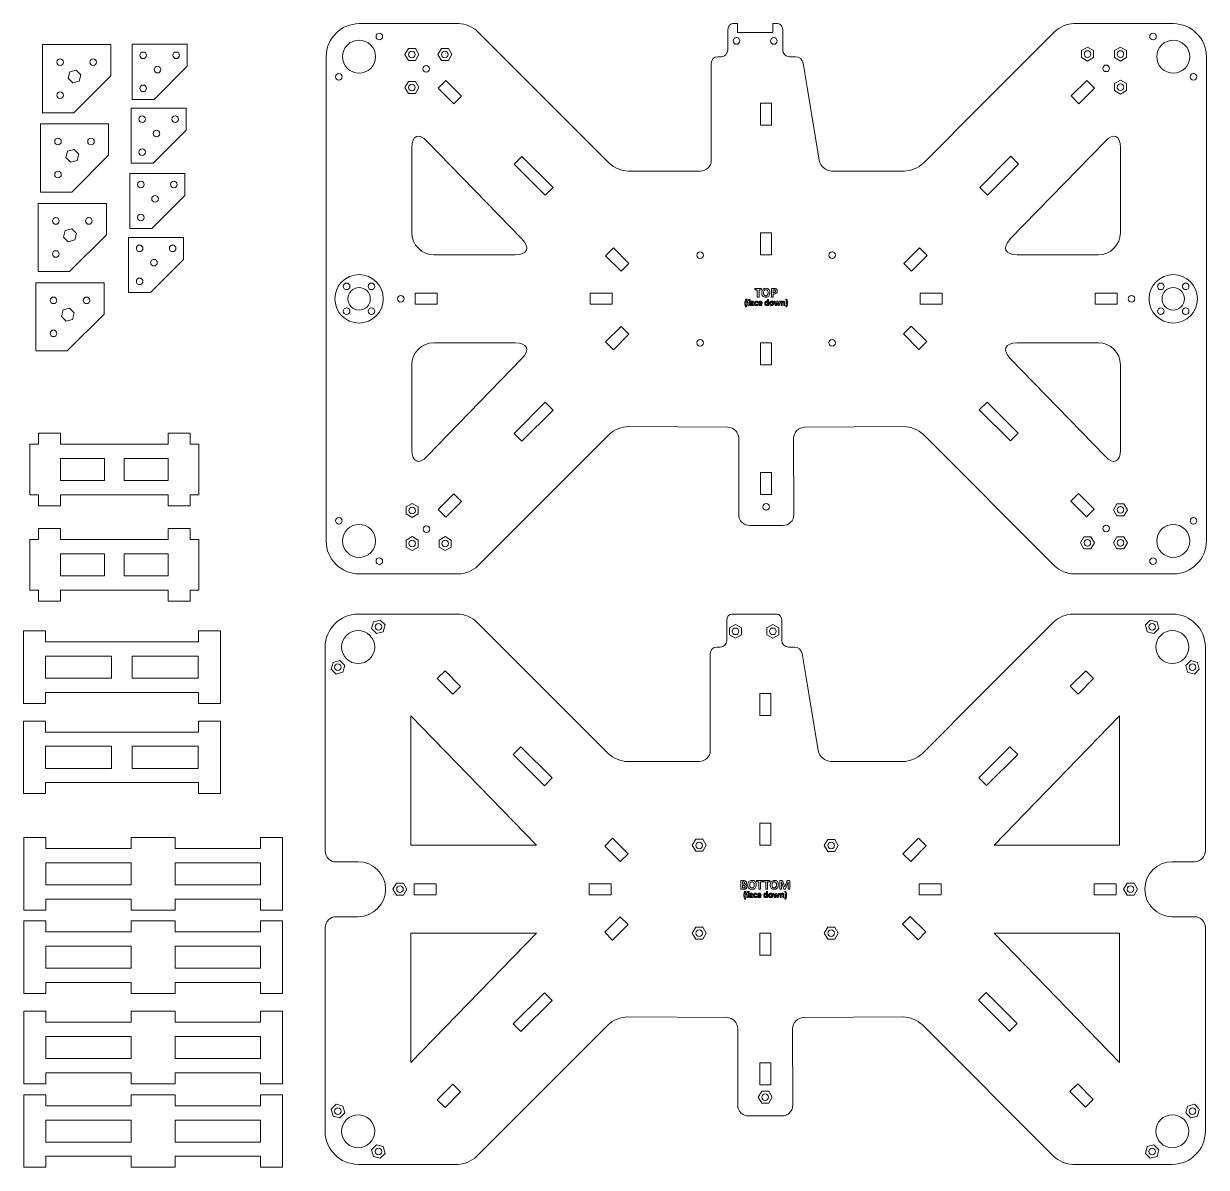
# Model space of a CAD drawing. Header units: inches. Extents: x 31 to 569, y -560 to -40.
import ezdxf

# ---------------------------------------------------------------- set-up
doc = ezdxf.new("R2010")
doc.units = ezdxf.units.IN
doc.header["$MEASUREMENT"] = 0
doc.layers.add('Layer 1', color=7, linetype='Continuous')

# ---------------------------------------------------------------- blocks, each defined once
blk = doc.blocks.new('block 4')
at = {"layer": 'Layer 1', "color": 114, "lineweight": 9, "true_color": 0x00a550}
for points, knots in [([(360.17, -432.16), (360.17, -432.3), (360.15, -432.42), (360.11, -432.54), (360.07, -432.65), (360.02, -432.75), (359.95, -432.84), (359.88, -432.92), (359.8, -433), (359.71, -433.06), (359.62, -433.12), (359.51, -433.18), (359.4, -433.22), (359.29, -433.26), (359.17, -433.29), (359.04, -433.3), (358.91, -433.32), (358.77, -433.33), (358.61, -433.33), (358.61, -433.33), (357.57, -433.33), (357.57, -433.33), (357.5, -433.33), (357.45, -433.31), (357.4, -433.27), (357.36, -433.24), (357.33, -433.17), (357.33, -433.08), (357.33, -433.08), (357.33, -429.67), (357.33, -429.67), (357.33, -429.58), (357.36, -429.52), (357.4, -429.48), (357.45, -429.44), (357.5, -429.42), (357.57, -429.42), (357.57, -429.42), (358.55, -429.42), (358.55, -429.42), (358.79, -429.42), (359, -429.44), (359.16, -429.48), (359.33, -429.52), (359.47, -429.58), (359.58, -429.66), (359.7, -429.74), (359.78, -429.85), (359.84, -429.97), (359.9, -430.1), (359.93, -430.25), (359.93, -430.41), (359.93, -430.51), (359.92, -430.6), (359.9, -430.68), (359.87, -430.77), (359.84, -430.84), (359.79, -430.91), (359.75, -430.98), (359.69, -431.04), (359.62, -431.09), (359.55, -431.14), (359.48, -431.19), (359.39, -431.22), (359.5, -431.24), (359.6, -431.27), (359.7, -431.32), (359.79, -431.38), (359.87, -431.44), (359.94, -431.52), (360.01, -431.6), (360.07, -431.69), (360.11, -431.8), (360.15, -431.91), (360.17, -432.03), (360.17, -432.16)], [0, 0, 0, 0, 1, 1, 1, 2, 2, 2, 3, 3, 3, 4, 4, 4, 5, 5, 5, 6, 6, 6, 7, 7, 7, 8, 8, 8, 9, 9, 9, 10, 10, 10, 11, 11, 11, 12, 12, 12, 13, 13, 13, 14, 14, 14, 15, 15, 15, 16, 16, 16, 17, 17, 17, 18, 18, 18, 19, 19, 19, 20, 20, 20, 21, 21, 21, 22, 22, 22, 23, 23, 23, 24, 24, 24, 25, 25, 25, 25]), ([(364.33, -431.33), (364.33, -431.66), (364.29, -431.95), (364.21, -432.2), (364.13, -432.46), (364.01, -432.68), (363.85, -432.85), (363.69, -433.03), (363.49, -433.17), (363.25, -433.26), (363.02, -433.36), (362.75, -433.4), (362.44, -433.4), (362.13, -433.4), (361.87, -433.36), (361.64, -433.28), (361.42, -433.2), (361.23, -433.08), (361.08, -432.92), (360.92, -432.76), (360.81, -432.55), (360.73, -432.3), (360.66, -432.04), (360.62, -431.75), (360.62, -431.4), (360.62, -431.08), (360.66, -430.8), (360.74, -430.55), (360.82, -430.29), (360.94, -430.08), (361.1, -429.9), (361.26, -429.72), (361.46, -429.59), (361.69, -429.49), (361.93, -429.4), (362.2, -429.35), (362.51, -429.35), (362.81, -429.35), (363.07, -429.39), (363.3, -429.47), (363.52, -429.55), (363.71, -429.67), (363.87, -429.83), (364.02, -429.99), (364.13, -430.2), (364.21, -430.45), (364.29, -430.7), (364.33, -430.99), (364.33, -431.33)], [0, 0, 0, 0, 1, 1, 1, 2, 2, 2, 3, 3, 3, 4, 4, 4, 5, 5, 5, 6, 6, 6, 7, 7, 7, 8, 8, 8, 9, 9, 9, 10, 10, 10, 11, 11, 11, 12, 12, 12, 13, 13, 13, 14, 14, 14, 15, 15, 15, 16, 16, 16, 16]), ([(367.46, -429.75), (367.46, -429.8), (367.46, -429.85), (367.46, -429.9), (367.45, -429.94), (367.44, -429.97), (367.43, -430), (367.42, -430.02), (367.41, -430.04), (367.4, -430.05), (367.38, -430.06), (367.36, -430.07), (367.35, -430.07), (367.35, -430.07), (366.37, -430.07), (366.37, -430.07), (366.37, -430.07), (366.37, -433.22), (366.37, -433.22), (366.37, -433.24), (366.36, -433.26), (366.35, -433.28), (366.33, -433.3), (366.31, -433.31), (366.28, -433.32), (366.25, -433.33), (366.21, -433.34), (366.16, -433.34), (366.11, -433.35), (366.04, -433.35), (365.97, -433.35), (365.89, -433.35), (365.83, -433.35), (365.77, -433.34), (365.72, -433.34), (365.68, -433.33), (365.65, -433.32), (365.62, -433.31), (365.6, -433.3), (365.59, -433.28), (365.57, -433.26), (365.57, -433.24), (365.57, -433.22), (365.57, -433.22), (365.57, -430.07), (365.57, -430.07), (365.57, -430.07), (364.59, -430.07), (364.59, -430.07), (364.57, -430.07), (364.55, -430.06), (364.54, -430.05), (364.52, -430.04), (364.51, -430.02), (364.5, -430), (364.49, -429.97), (364.48, -429.94), (364.48, -429.9), (364.47, -429.85), (364.47, -429.8), (364.47, -429.75), (364.47, -429.69), (364.47, -429.63), (364.48, -429.59), (364.48, -429.55), (364.49, -429.52), (364.5, -429.49), (364.51, -429.47), (364.52, -429.45), (364.54, -429.44), (364.55, -429.42), (364.57, -429.42), (364.59, -429.42), (364.59, -429.42), (367.35, -429.42), (367.35, -429.42), (367.36, -429.42), (367.38, -429.42), (367.4, -429.44), (367.41, -429.45), (367.42, -429.47), (367.43, -429.49), (367.44, -429.52), (367.45, -429.55), (367.46, -429.59), (367.46, -429.63), (367.46, -429.69), (367.46, -429.75)], [0, 0, 0, 0, 1, 1, 1, 2, 2, 2, 3, 3, 3, 4, 4, 4, 5, 5, 5, 6, 6, 6, 7, 7, 7, 8, 8, 8, 9, 9, 9, 10, 10, 10, 11, 11, 11, 12, 12, 12, 13, 13, 13, 14, 14, 14, 15, 15, 15, 16, 16, 16, 17, 17, 17, 18, 18, 18, 19, 19, 19, 20, 20, 20, 21, 21, 21, 22, 22, 22, 23, 23, 23, 24, 24, 24, 25, 25, 25, 26, 26, 26, 27, 27, 27, 28, 28, 28, 29, 29, 29, 29]), ([(370.61, -429.75), (370.61, -429.8), (370.6, -429.85), (370.6, -429.9), (370.59, -429.94), (370.59, -429.97), (370.58, -430), (370.57, -430.02), (370.55, -430.04), (370.54, -430.05), (370.52, -430.06), (370.51, -430.07), (370.49, -430.07), (370.49, -430.07), (369.51, -430.07), (369.51, -430.07), (369.51, -430.07), (369.51, -433.22), (369.51, -433.22), (369.51, -433.24), (369.5, -433.26), (369.49, -433.28), (369.48, -433.3), (369.45, -433.31), (369.42, -433.32), (369.39, -433.33), (369.35, -433.34), (369.3, -433.34), (369.25, -433.35), (369.19, -433.35), (369.11, -433.35), (369.03, -433.35), (368.97, -433.35), (368.92, -433.34), (368.87, -433.34), (368.82, -433.33), (368.79, -433.32), (368.76, -433.31), (368.74, -433.3), (368.73, -433.28), (368.72, -433.26), (368.71, -433.24), (368.71, -433.22), (368.71, -433.22), (368.71, -430.07), (368.71, -430.07), (368.71, -430.07), (367.73, -430.07), (367.73, -430.07), (367.71, -430.07), (367.69, -430.06), (367.68, -430.05), (367.66, -430.04), (367.65, -430.02), (367.64, -430), (367.63, -429.97), (367.62, -429.94), (367.62, -429.9), (367.61, -429.85), (367.61, -429.8), (367.61, -429.75), (367.61, -429.69), (367.61, -429.63), (367.62, -429.59), (367.62, -429.55), (367.63, -429.52), (367.64, -429.49), (367.65, -429.47), (367.66, -429.45), (367.68, -429.44), (367.69, -429.42), (367.71, -429.42), (367.73, -429.42), (367.73, -429.42), (370.49, -429.42), (370.49, -429.42), (370.51, -429.42), (370.52, -429.42), (370.54, -429.44), (370.55, -429.45), (370.57, -429.47), (370.58, -429.49), (370.59, -429.52), (370.59, -429.55), (370.6, -429.59), (370.6, -429.63), (370.61, -429.69), (370.61, -429.75)], [0, 0, 0, 0, 1, 1, 1, 2, 2, 2, 3, 3, 3, 4, 4, 4, 5, 5, 5, 6, 6, 6, 7, 7, 7, 8, 8, 8, 9, 9, 9, 10, 10, 10, 11, 11, 11, 12, 12, 12, 13, 13, 13, 14, 14, 14, 15, 15, 15, 16, 16, 16, 17, 17, 17, 18, 18, 18, 19, 19, 19, 20, 20, 20, 21, 21, 21, 22, 22, 22, 23, 23, 23, 24, 24, 24, 25, 25, 25, 26, 26, 26, 27, 27, 27, 28, 28, 28, 29, 29, 29, 29]), ([(374.42, -431.33), (374.42, -431.66), (374.38, -431.95), (374.3, -432.2), (374.22, -432.46), (374.1, -432.68), (373.94, -432.85), (373.78, -433.03), (373.59, -433.17), (373.35, -433.26), (373.12, -433.36), (372.84, -433.4), (372.54, -433.4), (372.23, -433.4), (371.97, -433.36), (371.74, -433.28), (371.51, -433.2), (371.32, -433.08), (371.17, -432.92), (371.02, -432.76), (370.91, -432.55), (370.83, -432.3), (370.76, -432.04), (370.72, -431.75), (370.72, -431.4), (370.72, -431.08), (370.76, -430.8), (370.84, -430.55), (370.92, -430.29), (371.04, -430.08), (371.2, -429.9), (371.36, -429.72), (371.56, -429.59), (371.79, -429.49), (372.03, -429.4), (372.3, -429.35), (372.61, -429.35), (372.91, -429.35), (373.17, -429.39), (373.39, -429.47), (373.62, -429.55), (373.81, -429.67), (373.96, -429.83), (374.11, -429.99), (374.23, -430.2), (374.31, -430.45), (374.38, -430.7), (374.42, -430.99), (374.42, -431.33)], [0, 0, 0, 0, 1, 1, 1, 2, 2, 2, 3, 3, 3, 4, 4, 4, 5, 5, 5, 6, 6, 6, 7, 7, 7, 8, 8, 8, 9, 9, 9, 10, 10, 10, 11, 11, 11, 12, 12, 12, 13, 13, 13, 14, 14, 14, 15, 15, 15, 16, 16, 16, 16]), ([(379.65, -433.22), (379.65, -433.24), (379.65, -433.26), (379.64, -433.28), (379.63, -433.3), (379.61, -433.31), (379.58, -433.32), (379.55, -433.33), (379.51, -433.34), (379.46, -433.34), (379.41, -433.35), (379.35, -433.35), (379.28, -433.35), (379.2, -433.35), (379.14, -433.35), (379.09, -433.34), (379.05, -433.34), (379.01, -433.33), (378.98, -433.32), (378.95, -433.31), (378.93, -433.3), (378.92, -433.28), (378.91, -433.26), (378.9, -433.24), (378.9, -433.22), (378.9, -433.22), (378.9, -430.04), (378.9, -430.04), (378.9, -430.04), (378.89, -430.04), (378.89, -430.04), (378.89, -430.04), (377.76, -433.22), (377.76, -433.22), (377.75, -433.25), (377.74, -433.27), (377.72, -433.29), (377.7, -433.3), (377.68, -433.32), (377.65, -433.33), (377.62, -433.34), (377.58, -433.34), (377.53, -433.35), (377.48, -433.35), (377.42, -433.35), (377.35, -433.35), (377.28, -433.35), (377.22, -433.35), (377.18, -433.34), (377.13, -433.34), (377.09, -433.33), (377.06, -433.32), (377.03, -433.31), (377, -433.3), (376.98, -433.28), (376.96, -433.26), (376.95, -433.24), (376.95, -433.22), (376.95, -433.22), (375.85, -430.04), (375.85, -430.04), (375.85, -430.04), (375.85, -430.04), (375.85, -430.04), (375.85, -430.04), (375.85, -433.22), (375.85, -433.22), (375.85, -433.24), (375.84, -433.26), (375.83, -433.28), (375.82, -433.3), (375.8, -433.31), (375.77, -433.32), (375.74, -433.33), (375.7, -433.34), (375.65, -433.34), (375.6, -433.35), (375.54, -433.35), (375.47, -433.35), (375.39, -433.35), (375.33, -433.35), (375.29, -433.34), (375.24, -433.34), (375.2, -433.33), (375.17, -433.32), (375.14, -433.31), (375.12, -433.3), (375.11, -433.28), (375.1, -433.26), (375.09, -433.24), (375.09, -433.22), (375.09, -433.22), (375.09, -429.74), (375.09, -429.74), (375.09, -429.63), (375.12, -429.56), (375.17, -429.5), (375.23, -429.45), (375.3, -429.42), (375.39, -429.42), (375.39, -429.42), (375.91, -429.42), (375.91, -429.42), (376, -429.42), (376.08, -429.43), (376.15, -429.44), (376.22, -429.46), (376.27, -429.48), (376.32, -429.52), (376.37, -429.55), (376.41, -429.6), (376.44, -429.66), (376.48, -429.71), (376.5, -429.79), (376.53, -429.87), (376.53, -429.87), (377.38, -432.2), (377.38, -432.2), (377.38, -432.2), (377.39, -432.2), (377.39, -432.2), (377.39, -432.2), (378.26, -429.88), (378.26, -429.88), (378.29, -429.79), (378.32, -429.72), (378.35, -429.66), (378.38, -429.6), (378.42, -429.56), (378.46, -429.52), (378.5, -429.48), (378.55, -429.46), (378.61, -429.44), (378.66, -429.43), (378.73, -429.42), (378.8, -429.42), (378.8, -429.42), (379.34, -429.42), (379.34, -429.42), (379.39, -429.42), (379.44, -429.43), (379.48, -429.44), (379.52, -429.45), (379.55, -429.48), (379.58, -429.5), (379.6, -429.53), (379.62, -429.56), (379.63, -429.6), (379.65, -429.64), (379.65, -429.69), (379.65, -429.74), (379.65, -429.74), (379.65, -433.22), (379.65, -433.22)], [0, 0, 0, 0, 1, 1, 1, 2, 2, 2, 3, 3, 3, 4, 4, 4, 5, 5, 5, 6, 6, 6, 7, 7, 7, 8, 8, 8, 9, 9, 9, 10, 10, 10, 11, 11, 11, 12, 12, 12, 13, 13, 13, 14, 14, 14, 15, 15, 15, 16, 16, 16, 17, 17, 17, 18, 18, 18, 19, 19, 19, 20, 20, 20, 21, 21, 21, 22, 22, 22, 23, 23, 23, 24, 24, 24, 25, 25, 25, 26, 26, 26, 27, 27, 27, 28, 28, 28, 29, 29, 29, 30, 30, 30, 31, 31, 31, 32, 32, 32, 33, 33, 33, 34, 34, 34, 35, 35, 35, 36, 36, 36, 37, 37, 37, 38, 38, 38, 39, 39, 39, 40, 40, 40, 41, 41, 41, 42, 42, 42, 43, 43, 43, 44, 44, 44, 45, 45, 45, 46, 46, 46, 47, 47, 47, 48, 48, 48, 49, 49, 49, 50, 50, 50, 51, 51, 51, 51]), ([(359.14, -430.51), (359.14, -430.43), (359.13, -430.36), (359.1, -430.3), (359.08, -430.24), (359.04, -430.19), (358.99, -430.14), (358.95, -430.1), (358.88, -430.07), (358.81, -430.05), (358.74, -430.03), (358.64, -430.02), (358.52, -430.02), (358.52, -430.02), (358.11, -430.02), (358.11, -430.02), (358.11, -430.02), (358.11, -431.03), (358.11, -431.03), (358.11, -431.03), (358.56, -431.03), (358.56, -431.03), (358.67, -431.03), (358.77, -431.02), (358.83, -430.99), (358.9, -430.96), (358.96, -430.93), (359, -430.88), (359.05, -430.83), (359.08, -430.78), (359.11, -430.71), (359.13, -430.65), (359.14, -430.58), (359.14, -430.51)], [0, 0, 0, 0, 1, 1, 1, 2, 2, 2, 3, 3, 3, 4, 4, 4, 5, 5, 5, 6, 6, 6, 7, 7, 7, 8, 8, 8, 9, 9, 9, 10, 10, 10, 11, 11, 11, 11]), ([(359.34, -432.19), (359.34, -432.1), (359.33, -432.02), (359.3, -431.94), (359.27, -431.87), (359.22, -431.81), (359.16, -431.76), (359.11, -431.72), (359.03, -431.68), (358.94, -431.65), (358.85, -431.63), (358.73, -431.61), (358.59, -431.61), (358.59, -431.61), (358.11, -431.61), (358.11, -431.61), (358.11, -431.61), (358.11, -432.73), (358.11, -432.73), (358.11, -432.73), (358.69, -432.73), (358.69, -432.73), (358.8, -432.73), (358.89, -432.71), (358.97, -432.69), (359.04, -432.67), (359.11, -432.63), (359.17, -432.59), (359.22, -432.54), (359.26, -432.49), (359.3, -432.42), (359.33, -432.35), (359.34, -432.27), (359.34, -432.19)], [0, 0, 0, 0, 1, 1, 1, 2, 2, 2, 3, 3, 3, 4, 4, 4, 5, 5, 5, 6, 6, 6, 7, 7, 7, 8, 8, 8, 9, 9, 9, 10, 10, 10, 11, 11, 11, 11]), ([(359.63, -434.44), (359.52, -434.7), (359.43, -434.96), (359.38, -435.23), (359.32, -435.51), (359.29, -435.79), (359.29, -436.07), (359.29, -436.36), (359.32, -436.64), (359.38, -436.91), (359.43, -437.18), (359.52, -437.45), (359.62, -437.71), (359.63, -437.73), (359.64, -437.75), (359.64, -437.76), (359.64, -437.78), (359.63, -437.79), (359.61, -437.8), (359.6, -437.81), (359.58, -437.82), (359.55, -437.82), (359.52, -437.83), (359.48, -437.83), (359.43, -437.83), (359.39, -437.83), (359.36, -437.83), (359.33, -437.83), (359.3, -437.82), (359.28, -437.82), (359.26, -437.82), (359.25, -437.81), (359.23, -437.8), (359.22, -437.8), (359.21, -437.79), (359.21, -437.78), (359.2, -437.77), (359.13, -437.64), (359.07, -437.5), (359.02, -437.36), (358.97, -437.22), (358.92, -437.08), (358.89, -436.94), (358.85, -436.8), (358.83, -436.66), (358.81, -436.51), (358.79, -436.37), (358.78, -436.22), (358.78, -436.08), (358.78, -435.93), (358.79, -435.78), (358.81, -435.64), (358.83, -435.5), (358.85, -435.35), (358.89, -435.21), (358.93, -435.07), (358.97, -434.93), (359.02, -434.79), (359.07, -434.65), (359.13, -434.51), (359.2, -434.38), (359.21, -434.37), (359.21, -434.36), (359.22, -434.36), (359.23, -434.35), (359.24, -434.35), (359.25, -434.34), (359.27, -434.34), (359.29, -434.33), (359.32, -434.33), (359.34, -434.33), (359.38, -434.33), (359.42, -434.33), (359.47, -434.33), (359.51, -434.33), (359.54, -434.34), (359.57, -434.34), (359.59, -434.35), (359.61, -434.36), (359.62, -434.37), (359.63, -434.38), (359.63, -434.39), (359.64, -434.41), (359.63, -434.42), (359.63, -434.44)], [0, 0, 0, 0, 1, 1, 1, 2, 2, 2, 3, 3, 3, 4, 4, 4, 5, 5, 5, 6, 6, 6, 7, 7, 7, 8, 8, 8, 9, 9, 9, 10, 10, 10, 11, 11, 11, 12, 12, 12, 13, 13, 13, 14, 14, 14, 15, 15, 15, 16, 16, 16, 17, 17, 17, 18, 18, 18, 19, 19, 19, 20, 20, 20, 21, 21, 21, 22, 22, 22, 23, 23, 23, 24, 24, 24, 25, 25, 25, 26, 26, 26, 27, 27, 27, 28, 28, 28, 28]), ([(361.14, -434.64), (361.14, -434.68), (361.14, -434.71), (361.13, -434.73), (361.13, -434.76), (361.13, -434.77), (361.12, -434.79), (361.12, -434.8), (361.11, -434.81), (361.1, -434.81), (361.1, -434.82), (361.09, -434.82), (361.08, -434.82), (361.07, -434.82), (361.06, -434.82), (361.05, -434.81), (361.04, -434.81), (361.03, -434.8), (361.01, -434.8), (360.99, -434.79), (360.97, -434.79), (360.95, -434.78), (360.93, -434.78), (360.9, -434.78), (360.87, -434.78), (360.84, -434.78), (360.81, -434.78), (360.78, -434.79), (360.76, -434.8), (360.73, -434.82), (360.72, -434.85), (360.7, -434.87), (360.69, -434.9), (360.68, -434.94), (360.67, -434.98), (360.67, -435.03), (360.67, -435.08), (360.67, -435.08), (360.67, -435.24), (360.67, -435.24), (360.67, -435.24), (360.99, -435.24), (360.99, -435.24), (361, -435.24), (361.01, -435.25), (361.02, -435.25), (361.03, -435.26), (361.04, -435.27), (361.05, -435.29), (361.05, -435.3), (361.06, -435.32), (361.06, -435.35), (361.06, -435.37), (361.07, -435.41), (361.07, -435.45), (361.07, -435.52), (361.06, -435.57), (361.05, -435.6), (361.03, -435.63), (361.01, -435.65), (360.99, -435.65), (360.99, -435.65), (360.67, -435.65), (360.67, -435.65), (360.67, -435.65), (360.67, -437.07), (360.67, -437.07), (360.67, -437.08), (360.66, -437.09), (360.66, -437.1), (360.65, -437.11), (360.64, -437.12), (360.62, -437.13), (360.6, -437.13), (360.57, -437.14), (360.54, -437.14), (360.51, -437.14), (360.47, -437.15), (360.42, -437.15), (360.37, -437.15), (360.33, -437.14), (360.3, -437.14), (360.27, -437.14), (360.24, -437.13), (360.22, -437.13), (360.21, -437.12), (360.19, -437.11), (360.18, -437.1), (360.18, -437.09), (360.17, -437.08), (360.17, -437.07), (360.17, -437.07), (360.17, -435.65), (360.17, -435.65), (360.17, -435.65), (359.95, -435.65), (359.95, -435.65), (359.93, -435.65), (359.91, -435.63), (359.9, -435.6), (359.88, -435.57), (359.88, -435.52), (359.88, -435.45), (359.88, -435.41), (359.88, -435.37), (359.88, -435.35), (359.89, -435.32), (359.89, -435.3), (359.9, -435.29), (359.9, -435.27), (359.91, -435.26), (359.92, -435.25), (359.93, -435.25), (359.94, -435.24), (359.96, -435.24), (359.96, -435.24), (360.17, -435.24), (360.17, -435.24), (360.17, -435.24), (360.17, -435.1), (360.17, -435.1), (360.17, -434.98), (360.19, -434.87), (360.21, -434.78), (360.23, -434.69), (360.27, -434.62), (360.32, -434.56), (360.37, -434.5), (360.44, -434.45), (360.51, -434.42), (360.59, -434.39), (360.68, -434.38), (360.79, -434.38), (360.84, -434.38), (360.89, -434.38), (360.94, -434.39), (360.98, -434.4), (361.02, -434.41), (361.04, -434.42), (361.07, -434.43), (361.09, -434.44), (361.1, -434.45), (361.11, -434.45), (361.11, -434.47), (361.12, -434.48), (361.13, -434.5), (361.13, -434.52), (361.13, -434.55), (361.14, -434.57), (361.14, -434.6), (361.14, -434.64)], [0, 0, 0, 0, 1, 1, 1, 2, 2, 2, 3, 3, 3, 4, 4, 4, 5, 5, 5, 6, 6, 6, 7, 7, 7, 8, 8, 8, 9, 9, 9, 10, 10, 10, 11, 11, 11, 12, 12, 12, 13, 13, 13, 14, 14, 14, 15, 15, 15, 16, 16, 16, 17, 17, 17, 18, 18, 18, 19, 19, 19, 20, 20, 20, 21, 21, 21, 22, 22, 22, 23, 23, 23, 24, 24, 24, 25, 25, 25, 26, 26, 26, 27, 27, 27, 28, 28, 28, 29, 29, 29, 30, 30, 30, 31, 31, 31, 32, 32, 32, 33, 33, 33, 34, 34, 34, 35, 35, 35, 36, 36, 36, 37, 37, 37, 38, 38, 38, 39, 39, 39, 40, 40, 40, 41, 41, 41, 42, 42, 42, 43, 43, 43, 44, 44, 44, 45, 45, 45, 46, 46, 46, 47, 47, 47, 48, 48, 48, 49, 49, 49, 50, 50, 50, 50]), ([(362.79, -437.07), (362.79, -437.09), (362.78, -437.11), (362.77, -437.12), (362.75, -437.13), (362.73, -437.14), (362.7, -437.14), (362.68, -437.14), (362.63, -437.15), (362.58, -437.15), (362.52, -437.15), (362.48, -437.14), (362.45, -437.14), (362.42, -437.14), (362.4, -437.13), (362.39, -437.12), (362.38, -437.11), (362.38, -437.09), (362.38, -437.07), (362.38, -437.07), (362.38, -436.93), (362.38, -436.93), (362.3, -437.01), (362.22, -437.07), (362.13, -437.12), (362.04, -437.16), (361.93, -437.18), (361.82, -437.18), (361.73, -437.18), (361.64, -437.17), (361.56, -437.14), (361.49, -437.12), (361.42, -437.08), (361.36, -437.04), (361.3, -436.99), (361.26, -436.93), (361.23, -436.86), (361.2, -436.79), (361.18, -436.7), (361.18, -436.61), (361.18, -436.51), (361.2, -436.42), (361.24, -436.34), (361.28, -436.27), (361.34, -436.2), (361.42, -436.16), (361.5, -436.11), (361.6, -436.07), (361.72, -436.05), (361.83, -436.02), (361.97, -436.01), (362.13, -436.01), (362.13, -436.01), (362.3, -436.01), (362.3, -436.01), (362.3, -436.01), (362.3, -435.9), (362.3, -435.9), (362.3, -435.85), (362.29, -435.8), (362.28, -435.76), (362.27, -435.72), (362.25, -435.68), (362.23, -435.66), (362.2, -435.63), (362.17, -435.61), (362.12, -435.59), (362.08, -435.58), (362.03, -435.57), (361.97, -435.57), (361.88, -435.57), (361.81, -435.58), (361.74, -435.6), (361.68, -435.62), (361.62, -435.64), (361.57, -435.66), (361.52, -435.69), (361.48, -435.71), (361.45, -435.72), (361.41, -435.74), (361.39, -435.75), (361.37, -435.75), (361.35, -435.75), (361.34, -435.75), (361.33, -435.74), (361.32, -435.73), (361.31, -435.72), (361.3, -435.7), (361.29, -435.68), (361.29, -435.66), (361.28, -435.64), (361.28, -435.61), (361.28, -435.58), (361.28, -435.55), (361.28, -435.51), (361.28, -435.48), (361.29, -435.46), (361.29, -435.43), (361.31, -435.41), (361.32, -435.39), (361.34, -435.37), (361.37, -435.35), (361.42, -435.33), (361.47, -435.31), (361.52, -435.29), (361.58, -435.27), (361.64, -435.25), (361.71, -435.23), (361.78, -435.22), (361.86, -435.2), (361.93, -435.2), (362.01, -435.2), (362.15, -435.2), (362.27, -435.21), (362.36, -435.24), (362.46, -435.27), (362.54, -435.31), (362.6, -435.36), (362.67, -435.42), (362.71, -435.49), (362.74, -435.58), (362.77, -435.67), (362.79, -435.77), (362.79, -435.89), (362.79, -435.89), (362.79, -437.07), (362.79, -437.07)], [0, 0, 0, 0, 1, 1, 1, 2, 2, 2, 3, 3, 3, 4, 4, 4, 5, 5, 5, 6, 6, 6, 7, 7, 7, 8, 8, 8, 9, 9, 9, 10, 10, 10, 11, 11, 11, 12, 12, 12, 13, 13, 13, 14, 14, 14, 15, 15, 15, 16, 16, 16, 17, 17, 17, 18, 18, 18, 19, 19, 19, 20, 20, 20, 21, 21, 21, 22, 22, 22, 23, 23, 23, 24, 24, 24, 25, 25, 25, 26, 26, 26, 27, 27, 27, 28, 28, 28, 29, 29, 29, 30, 30, 30, 31, 31, 31, 32, 32, 32, 33, 33, 33, 34, 34, 34, 35, 35, 35, 36, 36, 36, 37, 37, 37, 38, 38, 38, 39, 39, 39, 40, 40, 40, 41, 41, 41, 42, 42, 42, 42]), ([(363.49, -431.37), (363.49, -431.17), (363.48, -430.98), (363.44, -430.81), (363.41, -430.64), (363.36, -430.5), (363.28, -430.38), (363.2, -430.26), (363.1, -430.17), (362.97, -430.1), (362.84, -430.04), (362.68, -430), (362.48, -430), (362.29, -430), (362.13, -430.04), (361.99, -430.11), (361.86, -430.19), (361.76, -430.29), (361.68, -430.41), (361.6, -430.53), (361.54, -430.68), (361.51, -430.84), (361.47, -431), (361.46, -431.18), (361.46, -431.36), (361.46, -431.57), (361.47, -431.77), (361.5, -431.94), (361.54, -432.11), (361.59, -432.25), (361.67, -432.37), (361.74, -432.5), (361.85, -432.59), (361.98, -432.65), (362.11, -432.71), (362.27, -432.75), (362.46, -432.75), (362.66, -432.75), (362.82, -432.71), (362.95, -432.64), (363.08, -432.57), (363.19, -432.47), (363.27, -432.34), (363.35, -432.22), (363.41, -432.07), (363.44, -431.9), (363.48, -431.74), (363.49, -431.56), (363.49, -431.37)], [0, 0, 0, 0, 1, 1, 1, 2, 2, 2, 3, 3, 3, 4, 4, 4, 5, 5, 5, 6, 6, 6, 7, 7, 7, 8, 8, 8, 9, 9, 9, 10, 10, 10, 11, 11, 11, 12, 12, 12, 13, 13, 13, 14, 14, 14, 15, 15, 15, 16, 16, 16, 16]), ([(364.61, -436.79), (364.61, -436.82), (364.61, -436.85), (364.61, -436.87), (364.6, -436.9), (364.6, -436.92), (364.6, -436.93), (364.6, -436.95), (364.59, -436.96), (364.59, -436.97), (364.58, -436.98), (364.57, -436.99), (364.56, -437.01), (364.54, -437.02), (364.51, -437.04), (364.48, -437.06), (364.44, -437.08), (364.39, -437.1), (364.35, -437.12), (364.3, -437.14), (364.24, -437.15), (364.19, -437.16), (364.13, -437.17), (364.07, -437.18), (364.01, -437.18), (363.88, -437.18), (363.76, -437.16), (363.65, -437.12), (363.55, -437.07), (363.46, -437.01), (363.39, -436.93), (363.32, -436.85), (363.26, -436.75), (363.23, -436.63), (363.19, -436.51), (363.17, -436.38), (363.17, -436.22), (363.17, -436.05), (363.2, -435.89), (363.24, -435.77), (363.28, -435.64), (363.34, -435.53), (363.42, -435.45), (363.5, -435.36), (363.6, -435.3), (363.7, -435.26), (363.81, -435.22), (363.93, -435.2), (364.06, -435.2), (364.11, -435.2), (364.16, -435.21), (364.21, -435.21), (364.26, -435.22), (364.31, -435.24), (364.35, -435.25), (364.4, -435.27), (364.44, -435.29), (364.47, -435.31), (364.51, -435.32), (364.53, -435.34), (364.55, -435.36), (364.56, -435.37), (364.57, -435.38), (364.58, -435.39), (364.58, -435.4), (364.59, -435.42), (364.59, -435.43), (364.59, -435.45), (364.6, -435.47), (364.6, -435.49), (364.6, -435.51), (364.6, -435.54), (364.6, -435.57), (364.6, -435.65), (364.59, -435.7), (364.58, -435.73), (364.57, -435.76), (364.55, -435.78), (364.53, -435.78), (364.51, -435.78), (364.48, -435.77), (364.46, -435.75), (364.43, -435.73), (364.41, -435.71), (364.37, -435.69), (364.34, -435.67), (364.3, -435.65), (364.25, -435.63), (364.2, -435.61), (364.15, -435.6), (364.08, -435.6), (363.95, -435.6), (363.85, -435.65), (363.78, -435.75), (363.72, -435.85), (363.68, -436), (363.68, -436.19), (363.68, -436.28), (363.69, -436.37), (363.71, -436.44), (363.72, -436.51), (363.75, -436.57), (363.78, -436.62), (363.82, -436.67), (363.86, -436.7), (363.91, -436.73), (363.96, -436.75), (364.02, -436.76), (364.09, -436.76), (364.15, -436.76), (364.21, -436.75), (364.26, -436.73), (364.31, -436.71), (364.35, -436.69), (364.39, -436.67), (364.43, -436.64), (364.46, -436.62), (364.48, -436.6), (364.51, -436.58), (364.53, -436.57), (364.55, -436.57), (364.56, -436.57), (364.57, -436.57), (364.58, -436.58), (364.58, -436.58), (364.59, -436.6), (364.59, -436.61), (364.6, -436.63), (364.6, -436.65), (364.61, -436.68), (364.61, -436.71), (364.61, -436.74), (364.61, -436.79)], [0, 0, 0, 0, 1, 1, 1, 2, 2, 2, 3, 3, 3, 4, 4, 4, 5, 5, 5, 6, 6, 6, 7, 7, 7, 8, 8, 8, 9, 9, 9, 10, 10, 10, 11, 11, 11, 12, 12, 12, 13, 13, 13, 14, 14, 14, 15, 15, 15, 16, 16, 16, 17, 17, 17, 18, 18, 18, 19, 19, 19, 20, 20, 20, 21, 21, 21, 22, 22, 22, 23, 23, 23, 24, 24, 24, 25, 25, 25, 26, 26, 26, 27, 27, 27, 28, 28, 28, 29, 29, 29, 30, 30, 30, 31, 31, 31, 32, 32, 32, 33, 33, 33, 34, 34, 34, 35, 35, 35, 36, 36, 36, 37, 37, 37, 38, 38, 38, 39, 39, 39, 40, 40, 40, 41, 41, 41, 42, 42, 42, 43, 43, 43, 44, 44, 44, 44]), ([(366.59, -436.14), (366.59, -436.2), (366.58, -436.24), (366.55, -436.27), (366.52, -436.3), (366.49, -436.32), (366.44, -436.32), (366.44, -436.32), (365.37, -436.32), (365.37, -436.32), (365.37, -436.39), (365.38, -436.46), (365.4, -436.52), (365.41, -436.58), (365.44, -436.63), (365.48, -436.67), (365.52, -436.72), (365.57, -436.75), (365.63, -436.77), (365.69, -436.79), (365.76, -436.81), (365.85, -436.81), (365.94, -436.81), (366.01, -436.8), (366.08, -436.79), (366.14, -436.77), (366.2, -436.76), (366.25, -436.75), (366.3, -436.73), (366.34, -436.72), (366.37, -436.7), (366.4, -436.69), (366.43, -436.69), (366.45, -436.69), (366.46, -436.69), (366.47, -436.69), (366.47, -436.69), (366.48, -436.7), (366.49, -436.71), (366.49, -436.72), (366.5, -436.73), (366.5, -436.75), (366.51, -436.77), (366.51, -436.79), (366.51, -436.82), (366.51, -436.85), (366.51, -436.88), (366.51, -436.9), (366.51, -436.92), (366.5, -436.94), (366.5, -436.96), (366.5, -436.98), (366.5, -436.99), (366.49, -437), (366.49, -437.01), (366.48, -437.02), (366.48, -437.03), (366.47, -437.04), (366.46, -437.05), (366.44, -437.06), (366.4, -437.08), (366.36, -437.09), (366.31, -437.11), (366.25, -437.12), (366.19, -437.14), (366.13, -437.15), (366.05, -437.16), (365.97, -437.17), (365.89, -437.18), (365.81, -437.18), (365.65, -437.18), (365.51, -437.16), (365.39, -437.12), (365.28, -437.08), (365.18, -437.02), (365.1, -436.94), (365.02, -436.86), (364.96, -436.76), (364.92, -436.64), (364.88, -436.52), (364.87, -436.37), (364.87, -436.21), (364.87, -436.05), (364.89, -435.91), (364.93, -435.79), (364.97, -435.66), (365.03, -435.55), (365.1, -435.47), (365.18, -435.38), (365.28, -435.31), (365.39, -435.27), (365.5, -435.22), (365.62, -435.2), (365.76, -435.2), (365.91, -435.2), (366.03, -435.22), (366.14, -435.26), (366.24, -435.31), (366.33, -435.37), (366.4, -435.44), (366.46, -435.52), (366.51, -435.61), (366.54, -435.72), (366.58, -435.82), (366.59, -435.94), (366.59, -436.06), (366.59, -436.06), (366.59, -436.14), (366.59, -436.14)], [0, 0, 0, 0, 1, 1, 1, 2, 2, 2, 3, 3, 3, 4, 4, 4, 5, 5, 5, 6, 6, 6, 7, 7, 7, 8, 8, 8, 9, 9, 9, 10, 10, 10, 11, 11, 11, 12, 12, 12, 13, 13, 13, 14, 14, 14, 15, 15, 15, 16, 16, 16, 17, 17, 17, 18, 18, 18, 19, 19, 19, 20, 20, 20, 21, 21, 21, 22, 22, 22, 23, 23, 23, 24, 24, 24, 25, 25, 25, 26, 26, 26, 27, 27, 27, 28, 28, 28, 29, 29, 29, 30, 30, 30, 31, 31, 31, 32, 32, 32, 33, 33, 33, 34, 34, 34, 35, 35, 35, 36, 36, 36, 36]), ([(369.58, -437.07), (369.58, -437.08), (369.57, -437.09), (369.57, -437.1), (369.56, -437.11), (369.55, -437.12), (369.53, -437.13), (369.52, -437.14), (369.5, -437.14), (369.47, -437.14), (369.44, -437.15), (369.41, -437.15), (369.37, -437.15), (369.33, -437.15), (369.29, -437.15), (369.27, -437.14), (369.24, -437.14), (369.22, -437.14), (369.2, -437.13), (369.19, -437.12), (369.18, -437.11), (369.17, -437.1), (369.16, -437.09), (369.16, -437.08), (369.16, -437.07), (369.16, -437.07), (369.16, -436.87), (369.16, -436.87), (369.07, -436.97), (368.97, -437.05), (368.87, -437.1), (368.77, -437.15), (368.66, -437.18), (368.54, -437.18), (368.41, -437.18), (368.3, -437.15), (368.2, -437.1), (368.11, -437.05), (368.04, -436.98), (367.98, -436.89), (367.92, -436.8), (367.88, -436.7), (367.85, -436.58), (367.82, -436.47), (367.81, -436.34), (367.81, -436.21), (367.81, -436.06), (367.83, -435.92), (367.86, -435.79), (367.89, -435.67), (367.94, -435.56), (368.01, -435.47), (368.07, -435.38), (368.15, -435.32), (368.25, -435.27), (368.34, -435.22), (368.45, -435.2), (368.58, -435.2), (368.68, -435.2), (368.77, -435.22), (368.85, -435.26), (368.93, -435.3), (369.01, -435.36), (369.08, -435.43), (369.08, -435.43), (369.08, -434.48), (369.08, -434.48), (369.08, -434.47), (369.09, -434.46), (369.1, -434.45), (369.1, -434.44), (369.12, -434.43), (369.14, -434.42), (369.15, -434.41), (369.18, -434.41), (369.21, -434.4), (369.24, -434.4), (369.28, -434.4), (369.33, -434.4), (369.38, -434.4), (369.42, -434.4), (369.45, -434.4), (369.48, -434.41), (369.51, -434.41), (369.53, -434.42), (369.54, -434.43), (369.56, -434.44), (369.57, -434.45), (369.57, -434.46), (369.58, -434.47), (369.58, -434.48), (369.58, -434.48), (369.58, -437.07), (369.58, -437.07)], [0, 0, 0, 0, 1, 1, 1, 2, 2, 2, 3, 3, 3, 4, 4, 4, 5, 5, 5, 6, 6, 6, 7, 7, 7, 8, 8, 8, 9, 9, 9, 10, 10, 10, 11, 11, 11, 12, 12, 12, 13, 13, 13, 14, 14, 14, 15, 15, 15, 16, 16, 16, 17, 17, 17, 18, 18, 18, 19, 19, 19, 20, 20, 20, 21, 21, 21, 22, 22, 22, 23, 23, 23, 24, 24, 24, 25, 25, 25, 26, 26, 26, 27, 27, 27, 28, 28, 28, 29, 29, 29, 30, 30, 30, 31, 31, 31, 31]), ([(371.85, -436.17), (371.85, -436.32), (371.83, -436.46), (371.79, -436.58), (371.75, -436.7), (371.69, -436.81), (371.61, -436.9), (371.53, -436.99), (371.43, -437.06), (371.31, -437.11), (371.19, -437.16), (371.05, -437.18), (370.89, -437.18), (370.73, -437.18), (370.6, -437.16), (370.48, -437.12), (370.37, -437.07), (370.27, -437.01), (370.19, -436.93), (370.12, -436.84), (370.06, -436.74), (370.02, -436.62), (369.99, -436.5), (369.97, -436.36), (369.97, -436.21), (369.97, -436.06), (369.99, -435.92), (370.03, -435.8), (370.07, -435.67), (370.13, -435.57), (370.21, -435.48), (370.29, -435.39), (370.39, -435.32), (370.51, -435.27), (370.63, -435.22), (370.77, -435.2), (370.93, -435.2), (371.09, -435.2), (371.23, -435.22), (371.34, -435.26), (371.46, -435.31), (371.55, -435.37), (371.63, -435.45), (371.7, -435.53), (371.76, -435.64), (371.8, -435.76), (371.83, -435.88), (371.85, -436.02), (371.85, -436.17)], [0, 0, 0, 0, 1, 1, 1, 2, 2, 2, 3, 3, 3, 4, 4, 4, 5, 5, 5, 6, 6, 6, 7, 7, 7, 8, 8, 8, 9, 9, 9, 10, 10, 10, 11, 11, 11, 12, 12, 12, 13, 13, 13, 14, 14, 14, 15, 15, 15, 16, 16, 16, 16]), ([(373.59, -431.37), (373.59, -431.17), (373.57, -430.98), (373.54, -430.81), (373.51, -430.64), (373.45, -430.5), (373.38, -430.38), (373.3, -430.26), (373.19, -430.17), (373.07, -430.1), (372.94, -430.04), (372.77, -430), (372.58, -430), (372.39, -430), (372.22, -430.04), (372.09, -430.11), (371.96, -430.19), (371.85, -430.29), (371.77, -430.41), (371.69, -430.53), (371.64, -430.68), (371.6, -430.84), (371.57, -431), (371.55, -431.18), (371.55, -431.36), (371.55, -431.57), (371.57, -431.77), (371.6, -431.94), (371.63, -432.11), (371.69, -432.25), (371.76, -432.37), (371.84, -432.5), (371.94, -432.59), (372.07, -432.65), (372.2, -432.71), (372.36, -432.75), (372.56, -432.75), (372.76, -432.75), (372.92, -432.71), (373.05, -432.64), (373.18, -432.57), (373.29, -432.47), (373.37, -432.34), (373.45, -432.22), (373.51, -432.07), (373.54, -431.9), (373.57, -431.74), (373.59, -431.56), (373.59, -431.37)], [0, 0, 0, 0, 1, 1, 1, 2, 2, 2, 3, 3, 3, 4, 4, 4, 5, 5, 5, 6, 6, 6, 7, 7, 7, 8, 8, 8, 9, 9, 9, 10, 10, 10, 11, 11, 11, 12, 12, 12, 13, 13, 13, 14, 14, 14, 15, 15, 15, 16, 16, 16, 16]), ([(374.92, -435.31), (374.92, -435.32), (374.92, -435.34), (374.92, -435.36), (374.91, -435.38), (374.91, -435.41), (374.9, -435.45), (374.9, -435.45), (374.43, -437.04), (374.43, -437.04), (374.42, -437.06), (374.41, -437.08), (374.4, -437.09), (374.39, -437.11), (374.38, -437.12), (374.35, -437.13), (374.33, -437.13), (374.3, -437.14), (374.26, -437.14), (374.22, -437.15), (374.17, -437.15), (374.1, -437.15), (374.04, -437.15), (373.99, -437.14), (373.95, -437.14), (373.91, -437.14), (373.87, -437.13), (373.85, -437.13), (373.83, -437.12), (373.81, -437.11), (373.8, -437.09), (373.79, -437.08), (373.78, -437.06), (373.78, -437.04), (373.78, -437.04), (373.48, -435.97), (373.48, -435.97), (373.48, -435.97), (373.48, -435.96), (373.48, -435.96), (373.48, -435.96), (373.47, -435.97), (373.47, -435.97), (373.47, -435.97), (373.2, -437.04), (373.2, -437.04), (373.2, -437.06), (373.19, -437.08), (373.18, -437.09), (373.17, -437.11), (373.15, -437.12), (373.13, -437.13), (373.11, -437.13), (373.07, -437.14), (373.03, -437.14), (372.99, -437.15), (372.94, -437.15), (372.88, -437.15), (372.81, -437.15), (372.76, -437.14), (372.72, -437.14), (372.68, -437.14), (372.65, -437.13), (372.62, -437.13), (372.6, -437.12), (372.58, -437.11), (372.57, -437.09), (372.56, -437.08), (372.55, -437.06), (372.55, -437.04), (372.55, -437.04), (372.08, -435.45), (372.08, -435.45), (372.07, -435.41), (372.06, -435.38), (372.06, -435.36), (372.06, -435.34), (372.06, -435.32), (372.06, -435.31), (372.06, -435.29), (372.06, -435.28), (372.07, -435.27), (372.07, -435.26), (372.09, -435.25), (372.11, -435.25), (372.13, -435.24), (372.15, -435.24), (372.18, -435.24), (372.22, -435.23), (372.26, -435.23), (372.3, -435.23), (372.36, -435.23), (372.4, -435.23), (372.43, -435.24), (372.47, -435.24), (372.49, -435.24), (372.51, -435.25), (372.53, -435.26), (372.54, -435.27), (372.55, -435.28), (372.56, -435.29), (372.56, -435.3), (372.56, -435.32), (372.56, -435.32), (372.91, -436.61), (372.91, -436.61), (372.91, -436.61), (372.92, -436.63), (372.92, -436.63), (372.92, -436.63), (372.92, -436.61), (372.92, -436.61), (372.92, -436.61), (373.25, -435.32), (373.25, -435.32), (373.25, -435.3), (373.26, -435.29), (373.27, -435.28), (373.28, -435.27), (373.29, -435.26), (373.31, -435.25), (373.32, -435.24), (373.35, -435.24), (373.38, -435.24), (373.41, -435.23), (373.45, -435.23), (373.5, -435.23), (373.54, -435.23), (373.58, -435.23), (373.61, -435.24), (373.64, -435.24), (373.67, -435.24), (373.69, -435.25), (373.7, -435.26), (373.72, -435.26), (373.72, -435.27), (373.73, -435.28), (373.74, -435.3), (373.74, -435.31), (373.74, -435.31), (374.09, -436.61), (374.09, -436.61), (374.09, -436.61), (374.1, -436.63), (374.1, -436.63), (374.1, -436.63), (374.1, -436.61), (374.1, -436.61), (374.1, -436.61), (374.44, -435.32), (374.44, -435.32), (374.44, -435.3), (374.44, -435.29), (374.45, -435.28), (374.46, -435.27), (374.47, -435.26), (374.49, -435.25), (374.51, -435.24), (374.53, -435.24), (374.57, -435.24), (374.6, -435.23), (374.64, -435.23), (374.69, -435.23), (374.73, -435.23), (374.77, -435.23), (374.81, -435.24), (374.84, -435.24), (374.86, -435.24), (374.88, -435.25), (374.9, -435.25), (374.91, -435.26), (374.91, -435.27), (374.92, -435.28), (374.92, -435.29), (374.92, -435.31)], [0, 0, 0, 0, 1, 1, 1, 2, 2, 2, 3, 3, 3, 4, 4, 4, 5, 5, 5, 6, 6, 6, 7, 7, 7, 8, 8, 8, 9, 9, 9, 10, 10, 10, 11, 11, 11, 12, 12, 12, 13, 13, 13, 14, 14, 14, 15, 15, 15, 16, 16, 16, 17, 17, 17, 18, 18, 18, 19, 19, 19, 20, 20, 20, 21, 21, 21, 22, 22, 22, 23, 23, 23, 24, 24, 24, 25, 25, 25, 26, 26, 26, 27, 27, 27, 28, 28, 28, 29, 29, 29, 30, 30, 30, 31, 31, 31, 32, 32, 32, 33, 33, 33, 34, 34, 34, 35, 35, 35, 36, 36, 36, 37, 37, 37, 38, 38, 38, 39, 39, 39, 40, 40, 40, 41, 41, 41, 42, 42, 42, 43, 43, 43, 44, 44, 44, 45, 45, 45, 46, 46, 46, 47, 47, 47, 48, 48, 48, 49, 49, 49, 50, 50, 50, 51, 51, 51, 52, 52, 52, 53, 53, 53, 54, 54, 54, 55, 55, 55, 56, 56, 56, 57, 57, 57, 58, 58, 58, 58]), ([(376.92, -437.07), (376.92, -437.08), (376.92, -437.09), (376.91, -437.1), (376.9, -437.11), (376.89, -437.12), (376.87, -437.13), (376.85, -437.13), (376.82, -437.14), (376.79, -437.14), (376.76, -437.14), (376.72, -437.15), (376.67, -437.15), (376.63, -437.15), (376.58, -437.14), (376.55, -437.14), (376.52, -437.14), (376.5, -437.13), (376.48, -437.13), (376.46, -437.12), (376.45, -437.11), (376.44, -437.1), (376.43, -437.09), (376.43, -437.08), (376.43, -437.07), (376.43, -437.07), (376.43, -436.07), (376.43, -436.07), (376.43, -435.98), (376.42, -435.91), (376.41, -435.86), (376.39, -435.82), (376.38, -435.77), (376.35, -435.74), (376.33, -435.7), (376.3, -435.68), (376.26, -435.66), (376.22, -435.64), (376.18, -435.63), (376.13, -435.63), (376.07, -435.63), (376, -435.65), (375.94, -435.7), (375.87, -435.74), (375.81, -435.81), (375.74, -435.9), (375.74, -435.9), (375.74, -437.07), (375.74, -437.07), (375.74, -437.08), (375.73, -437.09), (375.73, -437.1), (375.72, -437.11), (375.71, -437.12), (375.69, -437.13), (375.67, -437.13), (375.64, -437.14), (375.61, -437.14), (375.58, -437.14), (375.54, -437.15), (375.49, -437.15), (375.44, -437.15), (375.4, -437.14), (375.37, -437.14), (375.34, -437.14), (375.31, -437.13), (375.29, -437.13), (375.28, -437.12), (375.26, -437.11), (375.25, -437.1), (375.25, -437.09), (375.24, -437.08), (375.24, -437.07), (375.24, -437.07), (375.24, -435.31), (375.24, -435.31), (375.24, -435.3), (375.25, -435.29), (375.25, -435.28), (375.26, -435.27), (375.27, -435.26), (375.29, -435.25), (375.3, -435.25), (375.33, -435.24), (375.35, -435.24), (375.38, -435.23), (375.41, -435.23), (375.45, -435.23), (375.5, -435.23), (375.53, -435.23), (375.56, -435.24), (375.59, -435.24), (375.61, -435.25), (375.62, -435.25), (375.64, -435.26), (375.65, -435.27), (375.66, -435.28), (375.66, -435.29), (375.67, -435.3), (375.67, -435.31), (375.67, -435.31), (375.67, -435.51), (375.67, -435.51), (375.76, -435.41), (375.86, -435.33), (375.96, -435.28), (376.06, -435.23), (376.17, -435.2), (376.28, -435.2), (376.4, -435.2), (376.5, -435.22), (376.58, -435.26), (376.66, -435.3), (376.73, -435.35), (376.78, -435.42), (376.83, -435.49), (376.86, -435.57), (376.89, -435.66), (376.91, -435.75), (376.92, -435.86), (376.92, -435.98), (376.92, -435.98), (376.92, -437.07), (376.92, -437.07)], [0, 0, 0, 0, 1, 1, 1, 2, 2, 2, 3, 3, 3, 4, 4, 4, 5, 5, 5, 6, 6, 6, 7, 7, 7, 8, 8, 8, 9, 9, 9, 10, 10, 10, 11, 11, 11, 12, 12, 12, 13, 13, 13, 14, 14, 14, 15, 15, 15, 16, 16, 16, 17, 17, 17, 18, 18, 18, 19, 19, 19, 20, 20, 20, 21, 21, 21, 22, 22, 22, 23, 23, 23, 24, 24, 24, 25, 25, 25, 26, 26, 26, 27, 27, 27, 28, 28, 28, 29, 29, 29, 30, 30, 30, 31, 31, 31, 32, 32, 32, 33, 33, 33, 34, 34, 34, 35, 35, 35, 36, 36, 36, 37, 37, 37, 38, 38, 38, 39, 39, 39, 40, 40, 40, 41, 41, 41, 41]), ([(378.2, -436.08), (378.2, -436.22), (378.19, -436.37), (378.18, -436.51), (378.16, -436.66), (378.13, -436.8), (378.1, -436.94), (378.06, -437.08), (378.02, -437.22), (377.97, -437.36), (377.92, -437.5), (377.86, -437.64), (377.78, -437.77), (377.78, -437.78), (377.77, -437.79), (377.76, -437.8), (377.75, -437.8), (377.74, -437.81), (377.72, -437.82), (377.7, -437.82), (377.68, -437.82), (377.66, -437.83), (377.63, -437.83), (377.6, -437.83), (377.56, -437.83), (377.51, -437.83), (377.47, -437.83), (377.44, -437.82), (377.41, -437.82), (377.39, -437.81), (377.37, -437.8), (377.36, -437.79), (377.35, -437.78), (377.35, -437.76), (377.35, -437.75), (377.35, -437.73), (377.36, -437.71), (377.47, -437.45), (377.55, -437.18), (377.61, -436.91), (377.67, -436.64), (377.7, -436.36), (377.7, -436.07), (377.7, -435.79), (377.67, -435.51), (377.61, -435.23), (377.55, -434.96), (377.47, -434.7), (377.36, -434.44), (377.35, -434.42), (377.35, -434.41), (377.35, -434.39), (377.35, -434.38), (377.36, -434.37), (377.38, -434.36), (377.4, -434.35), (377.42, -434.34), (377.45, -434.34), (377.48, -434.33), (377.52, -434.33), (377.57, -434.33), (377.61, -434.33), (377.64, -434.33), (377.67, -434.33), (377.69, -434.33), (377.71, -434.34), (377.73, -434.34), (377.75, -434.35), (377.76, -434.35), (377.77, -434.36), (377.77, -434.36), (377.78, -434.37), (377.78, -434.38), (377.92, -434.65), (378.02, -434.93), (378.1, -435.21), (378.17, -435.49), (378.2, -435.78), (378.2, -436.08)], [0, 0, 0, 0, 1, 1, 1, 2, 2, 2, 3, 3, 3, 4, 4, 4, 5, 5, 5, 6, 6, 6, 7, 7, 7, 8, 8, 8, 9, 9, 9, 10, 10, 10, 11, 11, 11, 12, 12, 12, 13, 13, 13, 14, 14, 14, 15, 15, 15, 16, 16, 16, 17, 17, 17, 18, 18, 18, 19, 19, 19, 20, 20, 20, 21, 21, 21, 22, 22, 22, 23, 23, 23, 24, 24, 24, 25, 25, 25, 26, 26, 26, 26]), ([(362.3, -436.32), (362.3, -436.32), (362.11, -436.32), (362.11, -436.32), (362.03, -436.32), (361.96, -436.33), (361.91, -436.34), (361.85, -436.35), (361.8, -436.37), (361.77, -436.39), (361.73, -436.42), (361.71, -436.44), (361.69, -436.48), (361.67, -436.51), (361.66, -436.55), (361.66, -436.59), (361.66, -436.67), (361.69, -436.72), (361.73, -436.77), (361.78, -436.81), (361.85, -436.83), (361.93, -436.83), (362, -436.83), (362.06, -436.81), (362.12, -436.78), (362.18, -436.74), (362.24, -436.69), (362.3, -436.62), (362.3, -436.62), (362.3, -436.32), (362.3, -436.32)], [0, 0, 0, 0, 1, 1, 1, 2, 2, 2, 3, 3, 3, 4, 4, 4, 5, 5, 5, 6, 6, 6, 7, 7, 7, 8, 8, 8, 9, 9, 9, 10, 10, 10, 10]), ([(366.11, -436), (366.11, -435.86), (366.09, -435.75), (366.03, -435.67), (365.97, -435.59), (365.87, -435.55), (365.75, -435.55), (365.69, -435.55), (365.63, -435.56), (365.59, -435.58), (365.54, -435.61), (365.5, -435.64), (365.47, -435.68), (365.44, -435.72), (365.41, -435.77), (365.4, -435.82), (365.38, -435.88), (365.37, -435.93), (365.37, -436), (365.37, -436), (366.11, -436), (366.11, -436)], [0, 0, 0, 0, 1, 1, 1, 2, 2, 2, 3, 3, 3, 4, 4, 4, 5, 5, 5, 6, 6, 6, 7, 7, 7, 7]), ([(369.08, -435.89), (369.01, -435.8), (368.95, -435.74), (368.88, -435.69), (368.82, -435.64), (368.75, -435.62), (368.68, -435.62), (368.61, -435.62), (368.56, -435.63), (368.51, -435.67), (368.46, -435.7), (368.43, -435.74), (368.4, -435.8), (368.37, -435.85), (368.35, -435.91), (368.34, -435.98), (368.32, -436.04), (368.31, -436.11), (368.31, -436.18), (368.31, -436.25), (368.32, -436.32), (368.33, -436.39), (368.34, -436.46), (368.36, -436.53), (368.39, -436.58), (368.42, -436.63), (368.45, -436.68), (368.5, -436.71), (368.54, -436.74), (368.6, -436.76), (368.67, -436.76), (368.7, -436.76), (368.73, -436.76), (368.77, -436.75), (368.8, -436.74), (368.83, -436.72), (368.87, -436.7), (368.9, -436.68), (368.93, -436.65), (368.97, -436.61), (369, -436.57), (369.04, -436.53), (369.08, -436.48), (369.08, -436.48), (369.08, -435.89), (369.08, -435.89)], [0, 0, 0, 0, 1, 1, 1, 2, 2, 2, 3, 3, 3, 4, 4, 4, 5, 5, 5, 6, 6, 6, 7, 7, 7, 8, 8, 8, 9, 9, 9, 10, 10, 10, 11, 11, 11, 12, 12, 12, 13, 13, 13, 14, 14, 14, 15, 15, 15, 15]), ([(371.34, -436.19), (371.34, -436.1), (371.33, -436.02), (371.32, -435.95), (371.31, -435.88), (371.28, -435.82), (371.25, -435.76), (371.22, -435.71), (371.17, -435.67), (371.12, -435.64), (371.07, -435.61), (371, -435.59), (370.91, -435.59), (370.84, -435.59), (370.78, -435.6), (370.72, -435.63), (370.67, -435.66), (370.62, -435.7), (370.59, -435.75), (370.55, -435.8), (370.52, -435.86), (370.51, -435.94), (370.49, -436.01), (370.48, -436.09), (370.48, -436.19), (370.48, -436.27), (370.49, -436.35), (370.5, -436.42), (370.51, -436.5), (370.54, -436.56), (370.57, -436.61), (370.6, -436.67), (370.65, -436.71), (370.7, -436.74), (370.76, -436.77), (370.82, -436.78), (370.91, -436.78), (370.98, -436.78), (371.05, -436.77), (371.1, -436.74), (371.16, -436.72), (371.2, -436.68), (371.24, -436.63), (371.27, -436.58), (371.3, -436.51), (371.32, -436.44), (371.33, -436.37), (371.34, -436.28), (371.34, -436.19)], [0, 0, 0, 0, 1, 1, 1, 2, 2, 2, 3, 3, 3, 4, 4, 4, 5, 5, 5, 6, 6, 6, 7, 7, 7, 8, 8, 8, 9, 9, 9, 10, 10, 10, 11, 11, 11, 12, 12, 12, 13, 13, 13, 14, 14, 14, 15, 15, 15, 16, 16, 16, 16])]:
    blk.add_open_spline(points, degree=3, knots=knots, dxfattribs=at)
blk = doc.blocks.new('block 3')
at = {"layer": 'Layer 1', "color": 7, "lineweight": 9, "true_color": 0xffffff}
for points in [[(189.62, -314.97), (190.44, -311.9), (193.51, -311.08), (195.75, -313.32), (194.93, -316.39), (191.86, -317.21), (189.62, -314.97)], [(543.48, -311.08), (546.55, -311.9), (547.37, -314.97), (545.12, -317.21), (542.06, -316.39), (541.23, -313.32), (543.48, -311.08)], [(357.7, -317.79), (354.95, -319.38), (352.2, -317.79), (352.2, -314.61), (354.95, -313.03), (357.7, -314.61), (357.7, -317.79)], [(374.7, -317.79), (371.95, -319.38), (369.2, -317.79), (369.2, -314.61), (371.95, -313.03), (374.7, -314.61), (374.7, -317.79)], [(171.23, -333.35), (172.06, -330.29), (175.12, -329.46), (177.37, -331.71), (176.55, -334.78), (173.48, -335.6), (171.23, -333.35)], [(561.86, -329.46), (564.93, -330.29), (565.75, -333.35), (563.51, -335.6), (560.44, -334.78), (559.62, -331.71), (561.86, -329.46)], [(336.91, -416.09), (335.33, -413.34), (336.91, -410.59), (340.09, -410.59), (341.68, -413.34), (340.09, -416.09), (336.91, -416.09)], [(396.91, -416.22), (395.33, -413.47), (396.91, -410.72), (400.09, -410.72), (401.68, -413.47), (400.09, -416.22), (396.91, -416.22)], [(200.91, -436.09), (199.32, -433.34), (200.91, -430.59), (204.08, -430.59), (205.67, -433.34), (204.08, -436.09), (200.91, -436.09)], [(536.08, -430.59), (537.67, -433.34), (536.08, -436.09), (532.91, -436.09), (531.32, -433.34), (532.91, -430.59), (536.08, -430.59)], [(336.91, -456.05), (335.33, -453.3), (336.91, -450.55), (340.09, -450.55), (341.68, -453.3), (340.09, -456.05), (336.91, -456.05)], [(396.91, -456.05), (395.33, -453.3), (396.91, -450.55), (400.09, -450.55), (401.68, -453.3), (400.09, -456.05), (396.91, -456.05)], [(366.87, -530.58), (365.28, -527.83), (366.87, -525.08), (370.05, -525.08), (371.63, -527.83), (370.05, -530.58), (366.87, -530.58)], [(173.48, -531.08), (176.55, -531.9), (177.37, -534.97), (175.12, -537.21), (172.06, -536.39), (171.23, -533.32), (173.48, -531.08)], [(559.62, -534.97), (560.44, -531.9), (563.51, -531.08), (565.75, -533.32), (564.93, -536.39), (561.86, -537.21), (559.62, -534.97)], [(191.86, -549.46), (194.93, -550.29), (195.75, -553.35), (193.51, -555.6), (190.44, -554.78), (189.62, -551.71), (191.86, -549.46)], [(541.23, -553.35), (542.06, -550.29), (545.12, -549.46), (547.37, -551.71), (546.55, -554.78), (543.48, -555.6), (541.23, -553.35)]]:
    blk.add_lwpolyline(points, dxfattribs=at)
at = {"layer": 'Layer 1', "color": 175, "lineweight": 9, "true_color": 0x3852a4}
for points in [[(226.52, -344.75), (230.06, -341.21), (222.99, -334.14), (219.45, -337.68), (226.52, -344.75)], [(510.66, -344.71), (507.12, -341.17), (514.19, -334.1), (517.73, -337.64), (510.66, -344.71)], [(370.99, -354.47), (370.99, -344.47), (365.99, -344.47), (365.99, -354.47), (370.99, -354.47)], [(257.49, -368.64), (271.63, -382.78), (268.1, -386.32), (253.95, -372.18), (257.49, -368.64)], [(479.69, -368.6), (465.55, -382.74), (469.09, -386.28), (483.23, -372.14), (479.69, -368.6)], [(365.99, -413.34), (365.99, -403.34), (370.99, -403.34), (370.99, -413.34), (365.99, -413.34)], [(302.6, -420.82), (306.13, -417.28), (299.06, -410.21), (295.53, -413.75), (302.6, -420.82)], [(434.59, -420.78), (431.05, -417.25), (438.12, -410.17), (441.66, -413.71), (434.59, -420.78)], [(208.99, -435.84), (218.99, -435.84), (218.99, -430.84), (208.99, -430.84), (208.99, -435.84)], [(298.5, -435.84), (288.5, -435.84), (288.5, -430.84), (298.5, -430.84), (298.5, -435.84)], [(438.49, -430.84), (448.49, -430.84), (448.49, -435.84), (438.49, -435.84), (438.49, -430.84)], [(528, -430.84), (518, -430.84), (518, -435.84), (528, -435.84), (528, -430.84)], [(306.13, -449.4), (302.6, -445.86), (295.53, -452.93), (299.06, -456.47), (306.13, -449.4)], [(434.4, -445.71), (430.87, -449.25), (437.94, -456.32), (441.48, -452.78), (434.4, -445.71)], [(370.99, -453.34), (370.99, -463.34), (365.99, -463.34), (365.99, -453.34), (370.99, -453.34)], [(253.95, -494.51), (268.1, -480.36), (271.63, -483.9), (257.49, -498.04), (253.95, -494.51)], [(479.51, -497.89), (465.37, -483.75), (468.9, -480.21), (483.05, -494.36), (479.51, -497.89)], [(365.99, -512.21), (365.99, -522.21), (370.99, -522.21), (370.99, -512.21), (365.99, -512.21)], [(230.06, -525.47), (226.52, -521.93), (219.45, -529.01), (222.99, -532.54), (230.06, -525.47)], [(510.48, -521.79), (506.94, -525.32), (514.01, -532.39), (517.55, -528.86), (510.48, -521.79)]]:
    blk.add_lwpolyline(points, dxfattribs=at)
at = {"layer": 'Layer 1', "color": 177, "lineweight": 9, "true_color": 0x2e3092}
for points in [[(207.49, -413.34), (207.49, -354.62), (264.49, -413.34), (207.49, -413.34)], [(529.49, -354.62), (529.49, -413.34), (472.49, -413.34), (529.49, -354.62)], [(207.49, -453.34), (264.49, -453.34), (207.49, -512.05), (207.49, -453.34)], [(529.49, -453.34), (529.49, -512.05), (472.49, -453.34), (529.49, -453.34)]]:
    blk.add_lwpolyline(points, dxfattribs=at)
at = {"layer": 'Layer 1', "color": 240, "lineweight": 9, "true_color": 0xed1f24}
for points, knots in [([(168.49, -401), (168.49, -401), (168.49, -323.34), (168.49, -323.34), (168.49, -315.09), (175.24, -308.34), (183.49, -308.34), (183.49, -308.34), (228.78, -308.34), (228.78, -308.34), (231.53, -308.34), (235.37, -309.93), (237.31, -311.87), (237.31, -311.87), (297.24, -371.8), (297.24, -371.8), (299.19, -373.75), (303.03, -375.34), (305.78, -375.34), (305.78, -375.34), (338.49, -375.34), (338.49, -375.34), (341.24, -375.34), (343.49, -373.09), (343.49, -370.34), (343.49, -370.34), (343.49, -349.47), (343.49, -349.47), (343.49, -349.47), (343.49, -326.34), (343.49, -326.34), (343.49, -324.69), (344.84, -323.34), (346.49, -323.34), (346.49, -323.34), (347.99, -323.34), (347.99, -323.34), (349.64, -323.34), (350.99, -321.99), (350.99, -320.34), (350.99, -320.34), (350.99, -311.34), (350.99, -311.34), (350.99, -309.69), (352, -308.34), (353.22, -308.34), (353.22, -308.34), (373.72, -308.34), (373.72, -308.34), (374.97, -308.34), (375.99, -309.69), (375.99, -311.34), (375.99, -311.34), (375.99, -320.34), (375.99, -320.34), (375.99, -321.99), (377.34, -323.34), (378.99, -323.34), (378.99, -323.34), (381.76, -323.34), (381.76, -323.34), (383.41, -323.34), (384.98, -324.67), (385.25, -326.3), (385.25, -326.3), (387.06, -337.23), (387.06, -337.23), (387.06, -337.23), (392.54, -370.41), (392.54, -370.41), (392.99, -373.12), (395.61, -375.34), (398.36, -375.34), (398.36, -375.34), (431.21, -375.34), (431.21, -375.34), (433.96, -375.34), (437.8, -373.75), (439.74, -371.8), (439.74, -371.8), (467.08, -344.47), (467.08, -344.47), (467.08, -344.47), (499.67, -311.87), (499.67, -311.87), (501.62, -309.93), (505.46, -308.34), (508.21, -308.34), (508.21, -308.34), (553.49, -308.34), (553.49, -308.34), (561.74, -308.34), (568.49, -315.09), (568.49, -323.34), (568.49, -323.34), (568.49, -401), (568.49, -401)], [0, 0, 0, 0, 1, 1, 1, 2, 2, 2, 3, 3, 3, 4, 4, 4, 5, 5, 5, 6, 6, 6, 7, 7, 7, 8, 8, 8, 9, 9, 9, 10, 10, 10, 11, 11, 11, 12, 12, 12, 13, 13, 13, 14, 14, 14, 15, 15, 15, 16, 16, 16, 17, 17, 17, 18, 18, 18, 19, 19, 19, 20, 20, 20, 21, 21, 21, 22, 22, 22, 23, 23, 23, 24, 24, 24, 25, 25, 25, 26, 26, 26, 27, 27, 27, 28, 28, 28, 29, 29, 29, 30, 30, 30, 31, 31, 31, 32, 32, 32, 32]), ([(168.49, -465.84), (168.49, -465.84), (168.49, -450.84), (168.49, -450.84), (168.49, -448.09), (170.74, -445.84), (173.49, -445.84), (173.49, -445.84), (183.49, -445.84), (183.49, -445.84), (190.4, -445.84), (195.99, -440.24), (195.99, -433.34), (195.99, -426.43), (190.4, -420.84), (183.49, -420.84), (183.49, -420.84), (173.49, -420.94), (173.49, -420.94), (170.74, -420.97), (168.49, -418.75), (168.49, -416), (168.49, -416), (168.49, -401), (168.49, -401)], [0, 0, 0, 0, 1, 1, 1, 2, 2, 2, 3, 3, 3, 4, 4, 4, 5, 5, 5, 6, 6, 6, 7, 7, 7, 8, 8, 8, 8]), ([(568.49, -401), (568.49, -401), (568.49, -415.84), (568.49, -415.84), (568.49, -418.59), (566.24, -420.84), (563.49, -420.84), (563.49, -420.84), (553.49, -420.84), (553.49, -420.84), (546.59, -420.84), (540.99, -426.43), (540.99, -433.34), (540.99, -440.24), (546.59, -445.84), (553.49, -445.84), (553.49, -445.84), (563.49, -445.84), (563.49, -445.84), (566.24, -445.84), (568.49, -448.09), (568.49, -450.84), (568.49, -450.84), (568.49, -465.84), (568.49, -465.84)], [0, 0, 0, 0, 1, 1, 1, 2, 2, 2, 3, 3, 3, 4, 4, 4, 5, 5, 5, 6, 6, 6, 7, 7, 7, 8, 8, 8, 8]), ([(183.49, -558.34), (175.24, -558.34), (168.49, -551.59), (168.49, -543.34), (168.49, -543.34), (168.49, -465.84), (168.49, -465.84)], [0, 0, 0, 0, 1, 1, 1, 2, 2, 2, 2]), ([(568.49, -465.84), (568.49, -465.84), (568.49, -543.34), (568.49, -543.34), (568.49, -551.59), (561.74, -558.34), (553.49, -558.34), (553.49, -558.34), (508.21, -558.34), (508.21, -558.34), (505.46, -558.34), (501.62, -556.75), (499.67, -554.8), (499.67, -554.8), (439.74, -494.87), (439.74, -494.87), (437.8, -492.93), (433.96, -491.35), (431.21, -491.37), (431.21, -491.37), (385.93, -491.67), (385.93, -491.67), (383.18, -491.69), (380.93, -493.95), (380.94, -496.7), (380.94, -496.7), (381.04, -531.34), (381.04, -531.34), (381.05, -534.09), (378.81, -536.34), (376.06, -536.34), (376.06, -536.34), (360.99, -536.34), (360.99, -536.34), (358.24, -536.34), (355.99, -534.09), (355.99, -531.34), (355.99, -531.34), (355.99, -496.7), (355.99, -496.7), (355.99, -493.95), (353.74, -491.69), (350.99, -491.67), (350.99, -491.67), (351.01, -491.67), (351.01, -491.67), (351.01, -491.67), (305.73, -491.37), (305.73, -491.37), (302.98, -491.35), (299.14, -492.93), (297.2, -494.87), (297.2, -494.87), (237.27, -554.8), (237.27, -554.8), (235.32, -556.75), (231.48, -558.34), (228.73, -558.34), (228.73, -558.34), (183.45, -558.34), (183.45, -558.34)], [0, 0, 0, 0, 1, 1, 1, 2, 2, 2, 3, 3, 3, 4, 4, 4, 5, 5, 5, 6, 6, 6, 7, 7, 7, 8, 8, 8, 9, 9, 9, 10, 10, 10, 11, 11, 11, 12, 12, 12, 13, 13, 13, 14, 14, 14, 15, 15, 15, 16, 16, 16, 17, 17, 17, 18, 18, 18, 19, 19, 19, 20, 20, 20, 20])]:
    blk.add_open_spline(points, degree=3, knots=knots, dxfattribs=at)
at = {"layer": 'Layer 1', "color": 177, "lineweight": 9, "true_color": 0x2e3092}
for points in [[(188.8, -318.04), (191.73, -320.96), (191.73, -325.71), (188.8, -328.64), (185.87, -331.57), (181.12, -331.57), (178.19, -328.64), (175.26, -325.71), (175.26, -320.96), (178.19, -318.04), (181.12, -315.11), (185.87, -315.11), (188.8, -318.04)], [(192.69, -312.65), (193.51, -312.65), (194.19, -313.32), (194.19, -314.15), (194.19, -314.97), (193.51, -315.65), (192.69, -315.65), (191.86, -315.65), (191.19, -314.97), (191.19, -314.15), (191.19, -313.32), (191.86, -312.65), (192.69, -312.65)], [(354.95, -317.7), (354.12, -317.7), (353.45, -317.03), (353.45, -316.2), (353.45, -315.37), (354.12, -314.7), (354.95, -314.7), (355.78, -314.7), (356.45, -315.37), (356.45, -316.2), (356.45, -317.03), (355.78, -317.7), (354.95, -317.7)], [(371.95, -317.7), (371.12, -317.7), (370.45, -317.03), (370.45, -316.2), (370.45, -315.37), (371.12, -314.7), (371.95, -314.7), (372.78, -314.7), (373.45, -315.37), (373.45, -316.2), (373.45, -317.03), (372.78, -317.7), (371.95, -317.7)], [(545.8, -314.15), (545.8, -314.97), (545.13, -315.65), (544.3, -315.65), (543.47, -315.65), (542.8, -314.97), (542.8, -314.15), (542.8, -313.32), (543.47, -312.65), (544.3, -312.65), (545.13, -312.65), (545.8, -313.32), (545.8, -314.15)], [(558.8, -318.04), (561.73, -320.96), (561.73, -325.71), (558.8, -328.64), (555.87, -331.57), (551.12, -331.57), (548.19, -328.64), (545.26, -325.71), (545.26, -320.96), (548.19, -318.04), (551.12, -315.11), (555.87, -315.11), (558.8, -318.04)], [(174.3, -331.03), (175.13, -331.03), (175.8, -331.7), (175.8, -332.53), (175.8, -333.36), (175.13, -334.03), (174.3, -334.03), (173.47, -334.03), (172.8, -333.36), (172.8, -332.53), (172.8, -331.7), (173.47, -331.03), (174.3, -331.03)], [(564.19, -332.53), (564.19, -333.36), (563.51, -334.03), (562.69, -334.03), (561.86, -334.03), (561.19, -333.36), (561.19, -332.53), (561.19, -331.7), (561.86, -331.03), (562.69, -331.03), (563.51, -331.03), (564.19, -331.7), (564.19, -332.53)], [(200.99, -433.34), (200.99, -432.51), (201.66, -431.84), (202.49, -431.84), (203.32, -431.84), (203.99, -432.51), (203.99, -433.34), (203.99, -434.17), (203.32, -434.84), (202.49, -434.84), (201.66, -434.84), (200.99, -434.17), (200.99, -433.34)], [(536, -433.34), (536, -434.17), (535.33, -434.84), (534.5, -434.84), (533.67, -434.84), (533, -434.17), (533, -433.34), (533, -432.51), (533.67, -431.84), (534.5, -431.84), (535.33, -431.84), (536, -432.51), (536, -433.34)], [(175.8, -534.15), (175.8, -534.97), (175.13, -535.65), (174.3, -535.65), (173.47, -535.65), (172.8, -534.97), (172.8, -534.15), (172.8, -533.32), (173.47, -532.65), (174.3, -532.65), (175.13, -532.65), (175.8, -533.32), (175.8, -534.15)], [(188.8, -538.04), (191.73, -540.96), (191.73, -545.71), (188.8, -548.64), (185.87, -551.57), (181.12, -551.57), (178.19, -548.64), (175.26, -545.71), (175.26, -540.96), (178.19, -538.04), (181.12, -535.11), (185.87, -535.11), (188.8, -538.04)], [(558.8, -538.04), (561.73, -540.96), (561.73, -545.71), (558.8, -548.64), (555.87, -551.57), (551.12, -551.57), (548.19, -548.64), (545.26, -545.71), (545.26, -540.96), (548.19, -538.04), (551.12, -535.11), (555.87, -535.11), (558.8, -538.04)], [(562.69, -532.65), (563.51, -532.65), (564.19, -533.32), (564.19, -534.15), (564.19, -534.97), (563.51, -535.65), (562.69, -535.65), (561.86, -535.65), (561.19, -534.97), (561.19, -534.15), (561.19, -533.32), (561.86, -532.65), (562.69, -532.65)], [(194.19, -552.53), (194.19, -553.36), (193.51, -554.03), (192.69, -554.03), (191.86, -554.03), (191.19, -553.36), (191.19, -552.53), (191.19, -551.7), (191.86, -551.03), (192.69, -551.03), (193.51, -551.03), (194.19, -551.7), (194.19, -552.53)], [(544.3, -551.03), (545.13, -551.03), (545.8, -551.7), (545.8, -552.53), (545.8, -553.36), (545.13, -554.03), (544.3, -554.03), (543.47, -554.03), (542.8, -553.36), (542.8, -552.53), (542.8, -551.7), (543.47, -551.03), (544.3, -551.03)]]:
    blk.add_open_spline(points, degree=3, knots=[0, 0, 0, 0, 1, 1, 1, 2, 2, 2, 3, 3, 3, 4, 4, 4, 4], dxfattribs=at)
at = {"layer": 'Layer 1', "color": 175, "lineweight": 9, "true_color": 0x3852a4}
for points in [[(340, -413.47), (340, -414.3), (339.33, -414.97), (338.5, -414.97), (337.67, -414.97), (337, -414.3), (337, -413.47), (337, -412.64), (337.67, -411.97), (338.5, -411.97), (339.33, -411.97), (340, -412.64), (340, -413.47)], [(400, -413.47), (400, -414.3), (399.33, -414.97), (398.5, -414.97), (397.67, -414.97), (397, -414.3), (397, -413.47), (397, -412.64), (397.67, -411.97), (398.5, -411.97), (399.33, -411.97), (400, -412.64), (400, -413.47)], [(340, -453.3), (340, -454.13), (339.33, -454.8), (338.5, -454.8), (337.67, -454.8), (337, -454.13), (337, -453.3), (337, -452.47), (337.67, -451.8), (338.5, -451.8), (339.33, -451.8), (340, -452.47), (340, -453.3)], [(400, -453.3), (400, -454.13), (399.33, -454.8), (398.5, -454.8), (397.67, -454.8), (397, -454.13), (397, -453.3), (397, -452.47), (397.67, -451.8), (398.5, -451.8), (399.33, -451.8), (400, -452.47), (400, -453.3)], [(368.49, -529.33), (367.66, -529.33), (366.99, -528.66), (366.99, -527.83), (366.99, -527), (367.66, -526.33), (368.49, -526.33), (369.32, -526.33), (369.99, -527), (369.99, -527.83), (369.99, -528.66), (369.32, -529.33), (368.49, -529.33)]]:
    blk.add_open_spline(points, degree=3, knots=[0, 0, 0, 0, 1, 1, 1, 2, 2, 2, 3, 3, 3, 4, 4, 4, 4], dxfattribs=at)
at = {"layer": 'Layer 1'}
blk.add_blockref('block 4', (0, 0), dxfattribs=at)
blk = doc.blocks.new('block 6')
at = {"layer": 'Layer 1', "color": 114, "lineweight": 9, "true_color": 0x00a550}
for points, knots in [([(366.79, -160.77), (366.79, -160.83), (366.78, -160.88), (366.78, -160.92), (366.77, -160.96), (366.77, -160.99), (366.76, -161.02), (366.75, -161.04), (366.73, -161.06), (366.72, -161.07), (366.7, -161.08), (366.69, -161.09), (366.67, -161.09), (366.67, -161.09), (365.69, -161.09), (365.69, -161.09), (365.69, -161.09), (365.69, -164.25), (365.69, -164.25), (365.69, -164.27), (365.68, -164.28), (365.67, -164.3), (365.66, -164.32), (365.63, -164.33), (365.6, -164.34), (365.57, -164.35), (365.53, -164.36), (365.48, -164.36), (365.43, -164.37), (365.37, -164.37), (365.29, -164.37), (365.21, -164.37), (365.15, -164.37), (365.1, -164.36), (365.05, -164.36), (365, -164.35), (364.97, -164.34), (364.94, -164.33), (364.92, -164.32), (364.91, -164.3), (364.9, -164.28), (364.89, -164.27), (364.89, -164.25), (364.89, -164.25), (364.89, -161.09), (364.89, -161.09), (364.89, -161.09), (363.91, -161.09), (363.91, -161.09), (363.89, -161.09), (363.87, -161.08), (363.86, -161.07), (363.84, -161.06), (363.83, -161.04), (363.82, -161.02), (363.81, -160.99), (363.8, -160.96), (363.8, -160.92), (363.79, -160.88), (363.79, -160.83), (363.79, -160.77), (363.79, -160.71), (363.79, -160.65), (363.8, -160.61), (363.8, -160.57), (363.81, -160.54), (363.82, -160.51), (363.83, -160.49), (363.84, -160.47), (363.86, -160.46), (363.87, -160.45), (363.89, -160.44), (363.91, -160.44), (363.91, -160.44), (366.67, -160.44), (366.67, -160.44), (366.69, -160.44), (366.7, -160.45), (366.72, -160.46), (366.73, -160.47), (366.75, -160.49), (366.76, -160.51), (366.77, -160.54), (366.77, -160.57), (366.78, -160.61), (366.78, -160.65), (366.79, -160.71), (366.79, -160.77)], [0, 0, 0, 0, 1, 1, 1, 2, 2, 2, 3, 3, 3, 4, 4, 4, 5, 5, 5, 6, 6, 6, 7, 7, 7, 8, 8, 8, 9, 9, 9, 10, 10, 10, 11, 11, 11, 12, 12, 12, 13, 13, 13, 14, 14, 14, 15, 15, 15, 16, 16, 16, 17, 17, 17, 18, 18, 18, 19, 19, 19, 20, 20, 20, 21, 21, 21, 22, 22, 22, 23, 23, 23, 24, 24, 24, 25, 25, 25, 26, 26, 26, 27, 27, 27, 28, 28, 28, 29, 29, 29, 29]), ([(370.6, -162.35), (370.6, -162.68), (370.56, -162.97), (370.48, -163.22), (370.4, -163.48), (370.28, -163.7), (370.12, -163.87), (369.96, -164.05), (369.77, -164.19), (369.53, -164.28), (369.3, -164.38), (369.02, -164.42), (368.72, -164.42), (368.41, -164.42), (368.15, -164.38), (367.92, -164.3), (367.69, -164.22), (367.5, -164.1), (367.35, -163.94), (367.2, -163.78), (367.09, -163.57), (367.01, -163.32), (366.94, -163.06), (366.9, -162.77), (366.9, -162.42), (366.9, -162.1), (366.94, -161.82), (367.02, -161.57), (367.1, -161.31), (367.22, -161.1), (367.38, -160.92), (367.54, -160.74), (367.74, -160.61), (367.97, -160.51), (368.21, -160.42), (368.48, -160.37), (368.79, -160.37), (369.09, -160.37), (369.35, -160.41), (369.57, -160.49), (369.8, -160.57), (369.99, -160.69), (370.14, -160.85), (370.29, -161.01), (370.41, -161.22), (370.49, -161.47), (370.56, -161.72), (370.6, -162.01), (370.6, -162.35)], [0, 0, 0, 0, 1, 1, 1, 2, 2, 2, 3, 3, 3, 4, 4, 4, 5, 5, 5, 6, 6, 6, 7, 7, 7, 8, 8, 8, 9, 9, 9, 10, 10, 10, 11, 11, 11, 12, 12, 12, 13, 13, 13, 14, 14, 14, 15, 15, 15, 16, 16, 16, 16]), ([(369.77, -162.39), (369.77, -162.19), (369.75, -162), (369.72, -161.83), (369.69, -161.66), (369.63, -161.52), (369.56, -161.4), (369.48, -161.28), (369.37, -161.19), (369.25, -161.12), (369.12, -161.06), (368.96, -161.02), (368.76, -161.02), (368.57, -161.02), (368.4, -161.06), (368.27, -161.13), (368.14, -161.21), (368.03, -161.31), (367.95, -161.43), (367.87, -161.55), (367.82, -161.7), (367.78, -161.86), (367.75, -162.02), (367.73, -162.2), (367.73, -162.38), (367.73, -162.6), (367.75, -162.79), (367.78, -162.96), (367.81, -163.13), (367.87, -163.27), (367.94, -163.4), (368.02, -163.52), (368.12, -163.61), (368.25, -163.67), (368.38, -163.74), (368.54, -163.77), (368.74, -163.77), (368.94, -163.77), (369.1, -163.73), (369.23, -163.66), (369.36, -163.59), (369.47, -163.49), (369.55, -163.36), (369.63, -163.24), (369.69, -163.09), (369.72, -162.93), (369.75, -162.76), (369.77, -162.58), (369.77, -162.39)], [0, 0, 0, 0, 1, 1, 1, 2, 2, 2, 3, 3, 3, 4, 4, 4, 5, 5, 5, 6, 6, 6, 7, 7, 7, 8, 8, 8, 9, 9, 9, 10, 10, 10, 11, 11, 11, 12, 12, 12, 13, 13, 13, 14, 14, 14, 15, 15, 15, 16, 16, 16, 16]), ([(373.95, -161.63), (373.95, -161.85), (373.92, -162.04), (373.85, -162.21), (373.78, -162.38), (373.68, -162.52), (373.55, -162.64), (373.42, -162.76), (373.26, -162.84), (373.07, -162.91), (372.88, -162.97), (372.65, -163), (372.39, -163), (372.39, -163), (372.07, -163), (372.07, -163), (372.07, -163), (372.07, -164.25), (372.07, -164.25), (372.07, -164.27), (372.06, -164.28), (372.05, -164.3), (372.03, -164.32), (372.01, -164.33), (371.98, -164.34), (371.95, -164.35), (371.91, -164.36), (371.86, -164.36), (371.81, -164.37), (371.75, -164.37), (371.67, -164.37), (371.59, -164.37), (371.53, -164.37), (371.48, -164.36), (371.42, -164.36), (371.38, -164.35), (371.35, -164.34), (371.32, -164.33), (371.3, -164.32), (371.29, -164.3), (371.28, -164.28), (371.27, -164.27), (371.27, -164.25), (371.27, -164.25), (371.27, -160.72), (371.27, -160.72), (371.27, -160.63), (371.3, -160.56), (371.35, -160.51), (371.4, -160.46), (371.46, -160.44), (371.54, -160.44), (371.54, -160.44), (372.46, -160.44), (372.46, -160.44), (372.56, -160.44), (372.64, -160.44), (372.73, -160.45), (372.81, -160.46), (372.91, -160.47), (373.03, -160.5), (373.15, -160.52), (373.26, -160.56), (373.38, -160.62), (373.5, -160.69), (373.61, -160.77), (373.69, -160.86), (373.78, -160.96), (373.84, -161.07), (373.89, -161.2), (373.93, -161.33), (373.95, -161.47), (373.95, -161.63)], [0, 0, 0, 0, 1, 1, 1, 2, 2, 2, 3, 3, 3, 4, 4, 4, 5, 5, 5, 6, 6, 6, 7, 7, 7, 8, 8, 8, 9, 9, 9, 10, 10, 10, 11, 11, 11, 12, 12, 12, 13, 13, 13, 14, 14, 14, 15, 15, 15, 16, 16, 16, 17, 17, 17, 18, 18, 18, 19, 19, 19, 20, 20, 20, 21, 21, 21, 22, 22, 22, 23, 23, 23, 24, 24, 24, 24]), ([(373.12, -161.69), (373.12, -161.55), (373.1, -161.44), (373.05, -161.35), (373, -161.26), (372.94, -161.19), (372.87, -161.15), (372.8, -161.11), (372.72, -161.08), (372.65, -161.07), (372.57, -161.06), (372.49, -161.05), (372.41, -161.05), (372.41, -161.05), (372.07, -161.05), (372.07, -161.05), (372.07, -161.05), (372.07, -162.38), (372.07, -162.38), (372.07, -162.38), (372.42, -162.38), (372.42, -162.38), (372.55, -162.38), (372.66, -162.36), (372.74, -162.33), (372.83, -162.3), (372.9, -162.25), (372.95, -162.19), (373.01, -162.13), (373.05, -162.05), (373.08, -161.97), (373.11, -161.88), (373.12, -161.79), (373.12, -161.69)], [0, 0, 0, 0, 1, 1, 1, 2, 2, 2, 3, 3, 3, 4, 4, 4, 5, 5, 5, 6, 6, 6, 7, 7, 7, 8, 8, 8, 9, 9, 9, 10, 10, 10, 11, 11, 11, 11]), ([(360.08, -165.46), (359.97, -165.72), (359.89, -165.98), (359.83, -166.25), (359.78, -166.53), (359.75, -166.81), (359.75, -167.09), (359.75, -167.38), (359.78, -167.66), (359.83, -167.93), (359.89, -168.2), (359.97, -168.47), (360.08, -168.73), (360.09, -168.75), (360.09, -168.77), (360.09, -168.78), (360.09, -168.8), (360.08, -168.81), (360.07, -168.82), (360.06, -168.83), (360.03, -168.84), (360, -168.84), (359.97, -168.85), (359.93, -168.85), (359.88, -168.85), (359.84, -168.85), (359.81, -168.85), (359.79, -168.85), (359.76, -168.84), (359.74, -168.84), (359.72, -168.84), (359.7, -168.83), (359.69, -168.83), (359.68, -168.82), (359.67, -168.81), (359.66, -168.8), (359.66, -168.79), (359.59, -168.66), (359.53, -168.52), (359.47, -168.38), (359.42, -168.24), (359.38, -168.1), (359.34, -167.96), (359.31, -167.82), (359.28, -167.68), (359.26, -167.53), (359.25, -167.39), (359.24, -167.24), (359.24, -167.1), (359.24, -166.95), (359.25, -166.8), (359.27, -166.66), (359.28, -166.52), (359.31, -166.37), (359.35, -166.23), (359.38, -166.09), (359.42, -165.95), (359.48, -165.81), (359.53, -165.67), (359.59, -165.53), (359.66, -165.4), (359.66, -165.39), (359.67, -165.38), (359.67, -165.38), (359.68, -165.37), (359.69, -165.37), (359.71, -165.36), (359.73, -165.36), (359.75, -165.36), (359.77, -165.35), (359.8, -165.35), (359.83, -165.35), (359.88, -165.35), (359.92, -165.35), (359.96, -165.35), (359.99, -165.36), (360.02, -165.36), (360.05, -165.37), (360.06, -165.38), (360.08, -165.39), (360.09, -165.4), (360.09, -165.41), (360.09, -165.43), (360.09, -165.44), (360.08, -165.46)], [0, 0, 0, 0, 1, 1, 1, 2, 2, 2, 3, 3, 3, 4, 4, 4, 5, 5, 5, 6, 6, 6, 7, 7, 7, 8, 8, 8, 9, 9, 9, 10, 10, 10, 11, 11, 11, 12, 12, 12, 13, 13, 13, 14, 14, 14, 15, 15, 15, 16, 16, 16, 17, 17, 17, 18, 18, 18, 19, 19, 19, 20, 20, 20, 21, 21, 21, 22, 22, 22, 23, 23, 23, 24, 24, 24, 25, 25, 25, 26, 26, 26, 27, 27, 27, 28, 28, 28, 28]), ([(361.59, -165.66), (361.59, -165.7), (361.59, -165.73), (361.59, -165.75), (361.59, -165.78), (361.58, -165.79), (361.58, -165.81), (361.57, -165.82), (361.57, -165.83), (361.56, -165.83), (361.55, -165.84), (361.55, -165.84), (361.54, -165.84), (361.53, -165.84), (361.52, -165.84), (361.51, -165.83), (361.5, -165.83), (361.48, -165.82), (361.47, -165.82), (361.45, -165.81), (361.43, -165.81), (361.41, -165.8), (361.38, -165.8), (361.36, -165.8), (361.33, -165.8), (361.29, -165.8), (361.26, -165.8), (361.24, -165.81), (361.21, -165.82), (361.19, -165.84), (361.17, -165.87), (361.16, -165.89), (361.14, -165.92), (361.14, -165.96), (361.13, -166), (361.12, -166.05), (361.12, -166.1), (361.12, -166.1), (361.12, -166.26), (361.12, -166.26), (361.12, -166.26), (361.44, -166.26), (361.44, -166.26), (361.46, -166.26), (361.47, -166.27), (361.48, -166.27), (361.49, -166.28), (361.5, -166.29), (361.5, -166.31), (361.51, -166.32), (361.51, -166.34), (361.52, -166.37), (361.52, -166.4), (361.52, -166.43), (361.52, -166.47), (361.52, -166.54), (361.51, -166.59), (361.5, -166.62), (361.49, -166.65), (361.47, -166.67), (361.44, -166.67), (361.44, -166.67), (361.12, -166.67), (361.12, -166.67), (361.12, -166.67), (361.12, -168.09), (361.12, -168.09), (361.12, -168.1), (361.12, -168.11), (361.11, -168.12), (361.1, -168.13), (361.09, -168.14), (361.07, -168.15), (361.05, -168.15), (361.03, -168.16), (361, -168.16), (360.96, -168.17), (360.92, -168.17), (360.88, -168.17), (360.83, -168.17), (360.79, -168.17), (360.76, -168.16), (360.72, -168.16), (360.7, -168.15), (360.68, -168.15), (360.66, -168.14), (360.65, -168.13), (360.64, -168.12), (360.63, -168.11), (360.63, -168.1), (360.63, -168.09), (360.63, -168.09), (360.63, -166.67), (360.63, -166.67), (360.63, -166.67), (360.41, -166.67), (360.41, -166.67), (360.38, -166.67), (360.36, -166.65), (360.35, -166.62), (360.34, -166.59), (360.33, -166.54), (360.33, -166.47), (360.33, -166.43), (360.34, -166.4), (360.34, -166.37), (360.34, -166.34), (360.35, -166.32), (360.35, -166.31), (360.36, -166.29), (360.37, -166.28), (360.38, -166.27), (360.39, -166.27), (360.4, -166.26), (360.41, -166.26), (360.41, -166.26), (360.63, -166.26), (360.63, -166.26), (360.63, -166.26), (360.63, -166.12), (360.63, -166.12), (360.63, -166), (360.64, -165.89), (360.66, -165.8), (360.69, -165.71), (360.73, -165.64), (360.78, -165.58), (360.83, -165.52), (360.89, -165.47), (360.97, -165.44), (361.05, -165.41), (361.14, -165.4), (361.25, -165.4), (361.3, -165.4), (361.35, -165.4), (361.39, -165.41), (361.44, -165.42), (361.47, -165.43), (361.5, -165.44), (361.53, -165.45), (361.54, -165.46), (361.55, -165.47), (361.56, -165.47), (361.57, -165.49), (361.58, -165.5), (361.58, -165.52), (361.59, -165.54), (361.59, -165.57), (361.59, -165.59), (361.59, -165.62), (361.59, -165.66)], [0, 0, 0, 0, 1, 1, 1, 2, 2, 2, 3, 3, 3, 4, 4, 4, 5, 5, 5, 6, 6, 6, 7, 7, 7, 8, 8, 8, 9, 9, 9, 10, 10, 10, 11, 11, 11, 12, 12, 12, 13, 13, 13, 14, 14, 14, 15, 15, 15, 16, 16, 16, 17, 17, 17, 18, 18, 18, 19, 19, 19, 20, 20, 20, 21, 21, 21, 22, 22, 22, 23, 23, 23, 24, 24, 24, 25, 25, 25, 26, 26, 26, 27, 27, 27, 28, 28, 28, 29, 29, 29, 30, 30, 30, 31, 31, 31, 32, 32, 32, 33, 33, 33, 34, 34, 34, 35, 35, 35, 36, 36, 36, 37, 37, 37, 38, 38, 38, 39, 39, 39, 40, 40, 40, 41, 41, 41, 42, 42, 42, 43, 43, 43, 44, 44, 44, 45, 45, 45, 46, 46, 46, 47, 47, 47, 48, 48, 48, 49, 49, 49, 50, 50, 50, 50]), ([(363.24, -168.09), (363.24, -168.11), (363.23, -168.13), (363.22, -168.14), (363.21, -168.15), (363.19, -168.16), (363.16, -168.16), (363.13, -168.17), (363.09, -168.17), (363.03, -168.17), (362.98, -168.17), (362.93, -168.17), (362.91, -168.16), (362.88, -168.16), (362.86, -168.15), (362.85, -168.14), (362.84, -168.13), (362.83, -168.11), (362.83, -168.09), (362.83, -168.09), (362.83, -167.95), (362.83, -167.95), (362.76, -168.03), (362.68, -168.09), (362.58, -168.14), (362.49, -168.18), (362.39, -168.2), (362.28, -168.2), (362.18, -168.2), (362.1, -168.19), (362.02, -168.16), (361.94, -168.14), (361.87, -168.1), (361.82, -168.06), (361.76, -168.01), (361.71, -167.95), (361.68, -167.88), (361.65, -167.81), (361.64, -167.72), (361.64, -167.63), (361.64, -167.53), (361.66, -167.44), (361.7, -167.36), (361.74, -167.29), (361.8, -167.23), (361.88, -167.18), (361.95, -167.13), (362.05, -167.09), (362.17, -167.07), (362.29, -167.04), (362.43, -167.03), (362.58, -167.03), (362.58, -167.03), (362.75, -167.03), (362.75, -167.03), (362.75, -167.03), (362.75, -166.92), (362.75, -166.92), (362.75, -166.87), (362.75, -166.82), (362.74, -166.78), (362.73, -166.74), (362.71, -166.7), (362.68, -166.68), (362.66, -166.65), (362.62, -166.63), (362.58, -166.62), (362.54, -166.6), (362.48, -166.6), (362.42, -166.6), (362.34, -166.6), (362.27, -166.6), (362.2, -166.62), (362.14, -166.64), (362.08, -166.66), (362.03, -166.68), (361.98, -166.71), (361.94, -166.73), (361.9, -166.75), (361.87, -166.76), (361.84, -166.77), (361.82, -166.77), (361.81, -166.77), (361.79, -166.77), (361.78, -166.76), (361.77, -166.75), (361.76, -166.74), (361.76, -166.72), (361.75, -166.7), (361.74, -166.68), (361.74, -166.66), (361.73, -166.63), (361.73, -166.6), (361.73, -166.57), (361.73, -166.53), (361.74, -166.5), (361.74, -166.48), (361.75, -166.45), (361.76, -166.43), (361.78, -166.41), (361.8, -166.39), (361.83, -166.37), (361.88, -166.35), (361.92, -166.33), (361.98, -166.31), (362.04, -166.29), (362.1, -166.27), (362.17, -166.25), (362.24, -166.24), (362.31, -166.23), (362.39, -166.22), (362.47, -166.22), (362.6, -166.22), (362.72, -166.23), (362.82, -166.26), (362.92, -166.29), (363, -166.33), (363.06, -166.38), (363.12, -166.44), (363.17, -166.51), (363.2, -166.6), (363.23, -166.69), (363.24, -166.79), (363.24, -166.91), (363.24, -166.91), (363.24, -168.09), (363.24, -168.09)], [0, 0, 0, 0, 1, 1, 1, 2, 2, 2, 3, 3, 3, 4, 4, 4, 5, 5, 5, 6, 6, 6, 7, 7, 7, 8, 8, 8, 9, 9, 9, 10, 10, 10, 11, 11, 11, 12, 12, 12, 13, 13, 13, 14, 14, 14, 15, 15, 15, 16, 16, 16, 17, 17, 17, 18, 18, 18, 19, 19, 19, 20, 20, 20, 21, 21, 21, 22, 22, 22, 23, 23, 23, 24, 24, 24, 25, 25, 25, 26, 26, 26, 27, 27, 27, 28, 28, 28, 29, 29, 29, 30, 30, 30, 31, 31, 31, 32, 32, 32, 33, 33, 33, 34, 34, 34, 35, 35, 35, 36, 36, 36, 37, 37, 37, 38, 38, 38, 39, 39, 39, 40, 40, 40, 41, 41, 41, 42, 42, 42, 42]), ([(365.06, -167.81), (365.06, -167.84), (365.06, -167.87), (365.06, -167.89), (365.06, -167.92), (365.06, -167.94), (365.05, -167.95), (365.05, -167.97), (365.05, -167.98), (365.04, -167.99), (365.04, -168), (365.03, -168.01), (365.01, -168.03), (365, -168.04), (364.97, -168.06), (364.93, -168.08), (364.89, -168.11), (364.85, -168.12), (364.8, -168.14), (364.75, -168.16), (364.7, -168.17), (364.64, -168.18), (364.59, -168.19), (364.53, -168.2), (364.47, -168.2), (364.33, -168.2), (364.21, -168.18), (364.11, -168.14), (364, -168.09), (363.91, -168.03), (363.84, -167.95), (363.77, -167.87), (363.72, -167.77), (363.68, -167.65), (363.65, -167.53), (363.63, -167.4), (363.63, -167.24), (363.63, -167.07), (363.65, -166.92), (363.7, -166.79), (363.74, -166.66), (363.8, -166.55), (363.88, -166.47), (363.96, -166.39), (364.05, -166.32), (364.16, -166.28), (364.27, -166.24), (364.38, -166.22), (364.51, -166.22), (364.57, -166.22), (364.62, -166.23), (364.67, -166.24), (364.72, -166.24), (364.77, -166.26), (364.81, -166.27), (364.85, -166.29), (364.89, -166.31), (364.93, -166.33), (364.96, -166.35), (364.99, -166.36), (365, -166.38), (365.02, -166.39), (365.03, -166.4), (365.03, -166.41), (365.04, -166.42), (365.04, -166.44), (365.05, -166.45), (365.05, -166.47), (365.05, -166.49), (365.05, -166.51), (365.06, -166.53), (365.06, -166.56), (365.06, -166.59), (365.06, -166.67), (365.05, -166.72), (365.04, -166.75), (365.02, -166.79), (365.01, -166.8), (364.99, -166.8), (364.96, -166.8), (364.94, -166.79), (364.92, -166.77), (364.89, -166.75), (364.86, -166.73), (364.83, -166.71), (364.79, -166.69), (364.75, -166.67), (364.7, -166.65), (364.66, -166.63), (364.6, -166.62), (364.54, -166.62), (364.41, -166.62), (364.31, -166.67), (364.24, -166.77), (364.17, -166.87), (364.14, -167.02), (364.14, -167.21), (364.14, -167.3), (364.15, -167.39), (364.16, -167.46), (364.18, -167.53), (364.21, -167.59), (364.24, -167.64), (364.27, -167.69), (364.31, -167.72), (364.36, -167.75), (364.42, -167.77), (364.47, -167.79), (364.54, -167.79), (364.61, -167.79), (364.67, -167.78), (364.72, -167.75), (364.77, -167.73), (364.81, -167.71), (364.85, -167.69), (364.88, -167.66), (364.91, -167.64), (364.94, -167.62), (364.96, -167.6), (364.99, -167.59), (365, -167.59), (365.01, -167.59), (365.02, -167.59), (365.03, -167.6), (365.04, -167.61), (365.05, -167.62), (365.05, -167.63), (365.05, -167.65), (365.06, -167.68), (365.06, -167.7), (365.06, -167.73), (365.06, -167.77), (365.06, -167.81)], [0, 0, 0, 0, 1, 1, 1, 2, 2, 2, 3, 3, 3, 4, 4, 4, 5, 5, 5, 6, 6, 6, 7, 7, 7, 8, 8, 8, 9, 9, 9, 10, 10, 10, 11, 11, 11, 12, 12, 12, 13, 13, 13, 14, 14, 14, 15, 15, 15, 16, 16, 16, 17, 17, 17, 18, 18, 18, 19, 19, 19, 20, 20, 20, 21, 21, 21, 22, 22, 22, 23, 23, 23, 24, 24, 24, 25, 25, 25, 26, 26, 26, 27, 27, 27, 28, 28, 28, 29, 29, 29, 30, 30, 30, 31, 31, 31, 32, 32, 32, 33, 33, 33, 34, 34, 34, 35, 35, 35, 36, 36, 36, 37, 37, 37, 38, 38, 38, 39, 39, 39, 40, 40, 40, 41, 41, 41, 42, 42, 42, 43, 43, 43, 44, 44, 44, 44]), ([(367.05, -167.16), (367.05, -167.22), (367.03, -167.26), (367.01, -167.29), (366.98, -167.32), (366.94, -167.34), (366.89, -167.34), (366.89, -167.34), (365.83, -167.34), (365.83, -167.34), (365.83, -167.41), (365.83, -167.48), (365.85, -167.54), (365.87, -167.6), (365.9, -167.65), (365.94, -167.7), (365.98, -167.74), (366.03, -167.77), (366.09, -167.79), (366.15, -167.82), (366.22, -167.83), (366.31, -167.83), (366.39, -167.83), (366.47, -167.82), (366.53, -167.81), (366.6, -167.8), (366.66, -167.78), (366.7, -167.77), (366.75, -167.75), (366.79, -167.74), (366.82, -167.73), (366.86, -167.71), (366.88, -167.71), (366.9, -167.71), (366.91, -167.71), (366.92, -167.71), (366.93, -167.71), (366.94, -167.72), (366.94, -167.73), (366.95, -167.74), (366.96, -167.75), (366.96, -167.77), (366.96, -167.79), (366.96, -167.81), (366.96, -167.84), (366.96, -167.87), (366.96, -167.9), (366.96, -167.92), (366.96, -167.94), (366.96, -167.96), (366.96, -167.98), (366.96, -168), (366.95, -168.01), (366.95, -168.02), (366.94, -168.03), (366.94, -168.04), (366.93, -168.05), (366.92, -168.06), (366.92, -168.07), (366.89, -168.08), (366.85, -168.1), (366.82, -168.11), (366.77, -168.13), (366.71, -168.14), (366.65, -168.16), (366.58, -168.17), (366.51, -168.18), (366.43, -168.2), (366.35, -168.2), (366.26, -168.2), (366.1, -168.2), (365.97, -168.18), (365.85, -168.14), (365.73, -168.1), (365.63, -168.04), (365.56, -167.96), (365.48, -167.88), (365.42, -167.78), (365.38, -167.66), (365.34, -167.54), (365.32, -167.39), (365.32, -167.23), (365.32, -167.07), (365.34, -166.93), (365.38, -166.81), (365.42, -166.68), (365.48, -166.58), (365.56, -166.49), (365.64, -166.4), (365.73, -166.33), (365.84, -166.29), (365.95, -166.24), (366.08, -166.22), (366.22, -166.22), (366.36, -166.22), (366.49, -166.24), (366.59, -166.28), (366.7, -166.33), (366.78, -166.39), (366.85, -166.46), (366.92, -166.54), (366.97, -166.63), (367, -166.74), (367.03, -166.84), (367.05, -166.96), (367.05, -167.08), (367.05, -167.08), (367.05, -167.16), (367.05, -167.16)], [0, 0, 0, 0, 1, 1, 1, 2, 2, 2, 3, 3, 3, 4, 4, 4, 5, 5, 5, 6, 6, 6, 7, 7, 7, 8, 8, 8, 9, 9, 9, 10, 10, 10, 11, 11, 11, 12, 12, 12, 13, 13, 13, 14, 14, 14, 15, 15, 15, 16, 16, 16, 17, 17, 17, 18, 18, 18, 19, 19, 19, 20, 20, 20, 21, 21, 21, 22, 22, 22, 23, 23, 23, 24, 24, 24, 25, 25, 25, 26, 26, 26, 27, 27, 27, 28, 28, 28, 29, 29, 29, 30, 30, 30, 31, 31, 31, 32, 32, 32, 33, 33, 33, 34, 34, 34, 35, 35, 35, 36, 36, 36, 36]), ([(366.57, -167.02), (366.57, -166.88), (366.54, -166.77), (366.48, -166.69), (366.42, -166.61), (366.33, -166.57), (366.21, -166.57), (366.14, -166.57), (366.09, -166.58), (366.04, -166.61), (365.99, -166.63), (365.96, -166.66), (365.92, -166.7), (365.89, -166.74), (365.87, -166.79), (365.85, -166.84), (365.84, -166.9), (365.83, -166.96), (365.83, -167.02), (365.83, -167.02), (366.57, -167.02), (366.57, -167.02)], [0, 0, 0, 0, 1, 1, 1, 2, 2, 2, 3, 3, 3, 4, 4, 4, 5, 5, 5, 6, 6, 6, 7, 7, 7, 7]), ([(370.03, -168.09), (370.03, -168.1), (370.03, -168.12), (370.02, -168.13), (370.02, -168.13), (370.01, -168.14), (369.99, -168.15), (369.97, -168.16), (369.95, -168.16), (369.93, -168.16), (369.9, -168.17), (369.87, -168.17), (369.83, -168.17), (369.78, -168.17), (369.75, -168.17), (369.72, -168.16), (369.7, -168.16), (369.68, -168.16), (369.66, -168.15), (369.64, -168.14), (369.63, -168.13), (369.62, -168.13), (369.62, -168.12), (369.61, -168.1), (369.61, -168.09), (369.61, -168.09), (369.61, -167.89), (369.61, -167.89), (369.52, -167.99), (369.43, -168.07), (369.33, -168.12), (369.23, -168.17), (369.12, -168.2), (369, -168.2), (368.86, -168.2), (368.75, -168.18), (368.66, -168.12), (368.57, -168.07), (368.49, -168), (368.43, -167.91), (368.37, -167.83), (368.33, -167.72), (368.31, -167.61), (368.28, -167.49), (368.27, -167.36), (368.27, -167.23), (368.27, -167.08), (368.28, -166.94), (368.32, -166.81), (368.35, -166.69), (368.4, -166.58), (368.46, -166.49), (368.53, -166.41), (368.61, -166.34), (368.7, -166.29), (368.8, -166.24), (368.91, -166.22), (369.03, -166.22), (369.13, -166.22), (369.22, -166.24), (369.3, -166.28), (369.38, -166.32), (369.46, -166.38), (369.54, -166.46), (369.54, -166.46), (369.54, -165.5), (369.54, -165.5), (369.54, -165.49), (369.54, -165.48), (369.55, -165.47), (369.56, -165.46), (369.57, -165.45), (369.59, -165.44), (369.61, -165.44), (369.63, -165.43), (369.67, -165.43), (369.7, -165.42), (369.74, -165.42), (369.79, -165.42), (369.84, -165.42), (369.88, -165.42), (369.91, -165.43), (369.94, -165.43), (369.96, -165.44), (369.98, -165.44), (370, -165.45), (370.01, -165.46), (370.02, -165.47), (370.03, -165.48), (370.03, -165.49), (370.03, -165.5), (370.03, -165.5), (370.03, -168.09), (370.03, -168.09)], [0, 0, 0, 0, 1, 1, 1, 2, 2, 2, 3, 3, 3, 4, 4, 4, 5, 5, 5, 6, 6, 6, 7, 7, 7, 8, 8, 8, 9, 9, 9, 10, 10, 10, 11, 11, 11, 12, 12, 12, 13, 13, 13, 14, 14, 14, 15, 15, 15, 16, 16, 16, 17, 17, 17, 18, 18, 18, 19, 19, 19, 20, 20, 20, 21, 21, 21, 22, 22, 22, 23, 23, 23, 24, 24, 24, 25, 25, 25, 26, 26, 26, 27, 27, 27, 28, 28, 28, 29, 29, 29, 30, 30, 30, 31, 31, 31, 31]), ([(372.31, -167.19), (372.31, -167.34), (372.29, -167.48), (372.25, -167.6), (372.21, -167.73), (372.15, -167.83), (372.07, -167.92), (371.99, -168.01), (371.89, -168.08), (371.77, -168.13), (371.65, -168.18), (371.51, -168.2), (371.34, -168.2), (371.19, -168.2), (371.05, -168.18), (370.94, -168.14), (370.82, -168.09), (370.73, -168.03), (370.65, -167.95), (370.57, -167.86), (370.52, -167.76), (370.48, -167.64), (370.44, -167.52), (370.42, -167.38), (370.42, -167.23), (370.42, -167.08), (370.44, -166.94), (370.48, -166.82), (370.52, -166.69), (370.58, -166.59), (370.66, -166.5), (370.74, -166.41), (370.85, -166.34), (370.97, -166.29), (371.09, -166.24), (371.23, -166.22), (371.39, -166.22), (371.55, -166.22), (371.68, -166.24), (371.8, -166.28), (371.91, -166.33), (372.01, -166.39), (372.08, -166.47), (372.16, -166.55), (372.22, -166.66), (372.25, -166.78), (372.29, -166.9), (372.31, -167.04), (372.31, -167.19)], [0, 0, 0, 0, 1, 1, 1, 2, 2, 2, 3, 3, 3, 4, 4, 4, 5, 5, 5, 6, 6, 6, 7, 7, 7, 8, 8, 8, 9, 9, 9, 10, 10, 10, 11, 11, 11, 12, 12, 12, 13, 13, 13, 14, 14, 14, 15, 15, 15, 16, 16, 16, 16]), ([(371.8, -167.21), (371.8, -167.13), (371.79, -167.05), (371.78, -166.97), (371.76, -166.9), (371.74, -166.84), (371.71, -166.78), (371.67, -166.73), (371.63, -166.69), (371.58, -166.66), (371.52, -166.63), (371.45, -166.61), (371.37, -166.61), (371.3, -166.61), (371.23, -166.62), (371.18, -166.65), (371.12, -166.68), (371.08, -166.72), (371.04, -166.77), (371.01, -166.82), (370.98, -166.88), (370.96, -166.96), (370.94, -167.03), (370.93, -167.11), (370.93, -167.21), (370.93, -167.29), (370.94, -167.37), (370.96, -167.45), (370.97, -167.52), (370.99, -167.58), (371.03, -167.64), (371.06, -167.69), (371.1, -167.73), (371.16, -167.76), (371.21, -167.79), (371.28, -167.81), (371.36, -167.81), (371.44, -167.81), (371.5, -167.79), (371.56, -167.76), (371.61, -167.74), (371.66, -167.7), (371.69, -167.65), (371.73, -167.6), (371.75, -167.53), (371.77, -167.46), (371.79, -167.39), (371.8, -167.31), (371.8, -167.21)], [0, 0, 0, 0, 1, 1, 1, 2, 2, 2, 3, 3, 3, 4, 4, 4, 5, 5, 5, 6, 6, 6, 7, 7, 7, 8, 8, 8, 9, 9, 9, 10, 10, 10, 11, 11, 11, 12, 12, 12, 13, 13, 13, 14, 14, 14, 15, 15, 15, 16, 16, 16, 16]), ([(375.38, -166.33), (375.38, -166.34), (375.38, -166.36), (375.37, -166.38), (375.37, -166.4), (375.36, -166.43), (375.35, -166.47), (375.35, -166.47), (374.88, -168.06), (374.88, -168.06), (374.88, -168.08), (374.87, -168.1), (374.86, -168.12), (374.85, -168.13), (374.83, -168.14), (374.81, -168.15), (374.79, -168.16), (374.76, -168.16), (374.72, -168.16), (374.68, -168.17), (374.63, -168.17), (374.56, -168.17), (374.5, -168.17), (374.44, -168.17), (374.4, -168.16), (374.36, -168.16), (374.33, -168.15), (374.31, -168.15), (374.28, -168.14), (374.27, -168.13), (374.26, -168.11), (374.25, -168.1), (374.24, -168.08), (374.23, -168.06), (374.23, -168.06), (373.94, -166.99), (373.94, -166.99), (373.94, -166.99), (373.93, -166.98), (373.93, -166.98), (373.93, -166.98), (373.93, -166.99), (373.93, -166.99), (373.93, -166.99), (373.66, -168.06), (373.66, -168.06), (373.65, -168.08), (373.65, -168.1), (373.64, -168.12), (373.63, -168.13), (373.61, -168.14), (373.59, -168.15), (373.56, -168.16), (373.53, -168.16), (373.49, -168.16), (373.45, -168.17), (373.4, -168.17), (373.33, -168.17), (373.27, -168.17), (373.21, -168.17), (373.17, -168.16), (373.13, -168.16), (373.1, -168.15), (373.08, -168.15), (373.06, -168.14), (373.04, -168.13), (373.03, -168.11), (373.02, -168.1), (373.01, -168.08), (373, -168.06), (373, -168.06), (372.54, -166.47), (372.54, -166.47), (372.53, -166.43), (372.52, -166.4), (372.52, -166.38), (372.51, -166.36), (372.51, -166.34), (372.51, -166.33), (372.51, -166.31), (372.52, -166.3), (372.52, -166.29), (372.53, -166.28), (372.54, -166.28), (372.56, -166.27), (372.58, -166.26), (372.61, -166.26), (372.64, -166.26), (372.67, -166.25), (372.71, -166.25), (372.76, -166.25), (372.81, -166.25), (372.86, -166.25), (372.89, -166.26), (372.92, -166.26), (372.95, -166.26), (372.97, -166.27), (372.98, -166.28), (373, -166.29), (373, -166.3), (373.01, -166.31), (373.02, -166.32), (373.02, -166.34), (373.02, -166.34), (373.37, -167.63), (373.37, -167.63), (373.37, -167.63), (373.37, -167.65), (373.37, -167.65), (373.37, -167.65), (373.38, -167.63), (373.38, -167.63), (373.38, -167.63), (373.7, -166.34), (373.7, -166.34), (373.71, -166.32), (373.71, -166.31), (373.72, -166.3), (373.73, -166.29), (373.74, -166.28), (373.76, -166.27), (373.78, -166.26), (373.8, -166.26), (373.83, -166.26), (373.86, -166.25), (373.9, -166.25), (373.95, -166.25), (374, -166.25), (374.04, -166.25), (374.07, -166.26), (374.1, -166.26), (374.12, -166.27), (374.14, -166.27), (374.16, -166.28), (374.17, -166.29), (374.18, -166.3), (374.19, -166.31), (374.19, -166.32), (374.2, -166.33), (374.2, -166.33), (374.55, -167.63), (374.55, -167.63), (374.55, -167.63), (374.55, -167.65), (374.55, -167.65), (374.55, -167.65), (374.56, -167.63), (374.56, -167.63), (374.56, -167.63), (374.89, -166.34), (374.89, -166.34), (374.89, -166.32), (374.9, -166.31), (374.91, -166.3), (374.92, -166.29), (374.93, -166.28), (374.95, -166.27), (374.97, -166.26), (374.99, -166.26), (375.02, -166.26), (375.05, -166.25), (375.09, -166.25), (375.14, -166.25), (375.19, -166.25), (375.23, -166.25), (375.26, -166.26), (375.29, -166.26), (375.32, -166.26), (375.33, -166.27), (375.35, -166.28), (375.36, -166.28), (375.37, -166.29), (375.38, -166.3), (375.38, -166.31), (375.38, -166.33)], [0, 0, 0, 0, 1, 1, 1, 2, 2, 2, 3, 3, 3, 4, 4, 4, 5, 5, 5, 6, 6, 6, 7, 7, 7, 8, 8, 8, 9, 9, 9, 10, 10, 10, 11, 11, 11, 12, 12, 12, 13, 13, 13, 14, 14, 14, 15, 15, 15, 16, 16, 16, 17, 17, 17, 18, 18, 18, 19, 19, 19, 20, 20, 20, 21, 21, 21, 22, 22, 22, 23, 23, 23, 24, 24, 24, 25, 25, 25, 26, 26, 26, 27, 27, 27, 28, 28, 28, 29, 29, 29, 30, 30, 30, 31, 31, 31, 32, 32, 32, 33, 33, 33, 34, 34, 34, 35, 35, 35, 36, 36, 36, 37, 37, 37, 38, 38, 38, 39, 39, 39, 40, 40, 40, 41, 41, 41, 42, 42, 42, 43, 43, 43, 44, 44, 44, 45, 45, 45, 46, 46, 46, 47, 47, 47, 48, 48, 48, 49, 49, 49, 50, 50, 50, 51, 51, 51, 52, 52, 52, 53, 53, 53, 54, 54, 54, 55, 55, 55, 56, 56, 56, 57, 57, 57, 58, 58, 58, 58]), ([(377.38, -168.09), (377.38, -168.1), (377.37, -168.11), (377.36, -168.12), (377.36, -168.13), (377.34, -168.14), (377.32, -168.15), (377.31, -168.15), (377.28, -168.16), (377.25, -168.16), (377.22, -168.17), (377.18, -168.17), (377.13, -168.17), (377.08, -168.17), (377.04, -168.17), (377.01, -168.16), (376.98, -168.16), (376.95, -168.15), (376.93, -168.15), (376.91, -168.14), (376.9, -168.13), (376.89, -168.12), (376.89, -168.11), (376.88, -168.1), (376.88, -168.09), (376.88, -168.09), (376.88, -167.09), (376.88, -167.09), (376.88, -167), (376.88, -166.93), (376.86, -166.89), (376.85, -166.84), (376.83, -166.79), (376.81, -166.76), (376.78, -166.73), (376.75, -166.7), (376.72, -166.68), (376.68, -166.66), (376.64, -166.65), (376.59, -166.65), (376.52, -166.65), (376.46, -166.67), (376.39, -166.72), (376.33, -166.77), (376.26, -166.83), (376.19, -166.92), (376.19, -166.92), (376.19, -168.09), (376.19, -168.09), (376.19, -168.1), (376.19, -168.11), (376.18, -168.12), (376.17, -168.13), (376.16, -168.14), (376.14, -168.15), (376.12, -168.15), (376.1, -168.16), (376.07, -168.16), (376.03, -168.17), (375.99, -168.17), (375.95, -168.17), (375.9, -168.17), (375.86, -168.17), (375.83, -168.16), (375.79, -168.16), (375.77, -168.15), (375.75, -168.15), (375.73, -168.14), (375.72, -168.13), (375.71, -168.12), (375.7, -168.11), (375.7, -168.1), (375.7, -168.09), (375.7, -168.09), (375.7, -166.33), (375.7, -166.33), (375.7, -166.32), (375.7, -166.31), (375.71, -166.3), (375.71, -166.29), (375.73, -166.28), (375.74, -166.27), (375.76, -166.27), (375.78, -166.26), (375.81, -166.26), (375.84, -166.25), (375.87, -166.25), (375.91, -166.25), (375.95, -166.25), (375.99, -166.25), (376.01, -166.26), (376.04, -166.26), (376.06, -166.27), (376.08, -166.27), (376.09, -166.28), (376.1, -166.29), (376.11, -166.3), (376.12, -166.31), (376.12, -166.32), (376.12, -166.33), (376.12, -166.33), (376.12, -166.53), (376.12, -166.53), (376.22, -166.43), (376.32, -166.35), (376.42, -166.3), (376.52, -166.25), (376.62, -166.22), (376.73, -166.22), (376.85, -166.22), (376.95, -166.24), (377.03, -166.28), (377.12, -166.32), (377.18, -166.37), (377.23, -166.44), (377.28, -166.51), (377.32, -166.59), (377.34, -166.68), (377.36, -166.77), (377.38, -166.88), (377.38, -167), (377.38, -167), (377.38, -168.09), (377.38, -168.09)], [0, 0, 0, 0, 1, 1, 1, 2, 2, 2, 3, 3, 3, 4, 4, 4, 5, 5, 5, 6, 6, 6, 7, 7, 7, 8, 8, 8, 9, 9, 9, 10, 10, 10, 11, 11, 11, 12, 12, 12, 13, 13, 13, 14, 14, 14, 15, 15, 15, 16, 16, 16, 17, 17, 17, 18, 18, 18, 19, 19, 19, 20, 20, 20, 21, 21, 21, 22, 22, 22, 23, 23, 23, 24, 24, 24, 25, 25, 25, 26, 26, 26, 27, 27, 27, 28, 28, 28, 29, 29, 29, 30, 30, 30, 31, 31, 31, 32, 32, 32, 33, 33, 33, 34, 34, 34, 35, 35, 35, 36, 36, 36, 37, 37, 37, 38, 38, 38, 39, 39, 39, 40, 40, 40, 41, 41, 41, 41]), ([(378.66, -167.1), (378.66, -167.24), (378.65, -167.39), (378.63, -167.53), (378.62, -167.68), (378.59, -167.82), (378.55, -167.96), (378.52, -168.1), (378.48, -168.24), (378.42, -168.38), (378.37, -168.52), (378.31, -168.66), (378.24, -168.79), (378.24, -168.8), (378.23, -168.81), (378.22, -168.82), (378.21, -168.83), (378.2, -168.83), (378.18, -168.84), (378.16, -168.84), (378.14, -168.84), (378.11, -168.85), (378.09, -168.85), (378.05, -168.85), (378.02, -168.85), (377.96, -168.85), (377.92, -168.85), (377.89, -168.84), (377.86, -168.84), (377.84, -168.83), (377.83, -168.82), (377.81, -168.81), (377.8, -168.8), (377.8, -168.78), (377.8, -168.77), (377.81, -168.75), (377.82, -168.73), (377.93, -168.47), (378.01, -168.2), (378.07, -167.93), (378.12, -167.66), (378.15, -167.38), (378.15, -167.09), (378.15, -166.81), (378.12, -166.53), (378.07, -166.25), (378.01, -165.98), (377.93, -165.72), (377.81, -165.46), (377.81, -165.44), (377.81, -165.43), (377.81, -165.41), (377.81, -165.4), (377.82, -165.39), (377.84, -165.38), (377.85, -165.37), (377.87, -165.36), (377.9, -165.36), (377.93, -165.35), (377.97, -165.35), (378.02, -165.35), (378.06, -165.35), (378.1, -165.35), (378.12, -165.35), (378.15, -165.36), (378.17, -165.36), (378.19, -165.36), (378.2, -165.37), (378.22, -165.37), (378.22, -165.38), (378.23, -165.38), (378.24, -165.39), (378.24, -165.4), (378.38, -165.67), (378.48, -165.95), (378.55, -166.23), (378.62, -166.51), (378.66, -166.8), (378.66, -167.1)], [0, 0, 0, 0, 1, 1, 1, 2, 2, 2, 3, 3, 3, 4, 4, 4, 5, 5, 5, 6, 6, 6, 7, 7, 7, 8, 8, 8, 9, 9, 9, 10, 10, 10, 11, 11, 11, 12, 12, 12, 13, 13, 13, 14, 14, 14, 15, 15, 15, 16, 16, 16, 17, 17, 17, 18, 18, 18, 19, 19, 19, 20, 20, 20, 21, 21, 21, 22, 22, 22, 23, 23, 23, 24, 24, 24, 25, 25, 25, 26, 26, 26, 26]), ([(362.75, -167.34), (362.75, -167.34), (362.57, -167.34), (362.57, -167.34), (362.49, -167.34), (362.42, -167.35), (362.36, -167.36), (362.3, -167.37), (362.26, -167.39), (362.22, -167.41), (362.19, -167.44), (362.16, -167.47), (362.15, -167.5), (362.13, -167.53), (362.12, -167.57), (362.12, -167.61), (362.12, -167.69), (362.14, -167.75), (362.19, -167.79), (362.24, -167.83), (362.3, -167.85), (362.38, -167.85), (362.45, -167.85), (362.52, -167.83), (362.58, -167.8), (362.64, -167.76), (362.69, -167.71), (362.75, -167.64), (362.75, -167.64), (362.75, -167.34), (362.75, -167.34)], [0, 0, 0, 0, 1, 1, 1, 2, 2, 2, 3, 3, 3, 4, 4, 4, 5, 5, 5, 6, 6, 6, 7, 7, 7, 8, 8, 8, 9, 9, 9, 10, 10, 10, 10]), ([(369.54, -166.91), (369.47, -166.83), (369.4, -166.76), (369.34, -166.71), (369.27, -166.66), (369.2, -166.64), (369.13, -166.64), (369.07, -166.64), (369.01, -166.66), (368.97, -166.69), (368.92, -166.72), (368.88, -166.76), (368.85, -166.82), (368.83, -166.87), (368.8, -166.93), (368.79, -167), (368.78, -167.06), (368.77, -167.13), (368.77, -167.2), (368.77, -167.27), (368.78, -167.35), (368.79, -167.42), (368.8, -167.48), (368.82, -167.55), (368.85, -167.6), (368.87, -167.66), (368.91, -167.7), (368.95, -167.73), (369, -167.77), (369.05, -167.78), (369.12, -167.78), (369.16, -167.78), (369.19, -167.78), (369.22, -167.77), (369.25, -167.76), (369.29, -167.74), (369.32, -167.72), (369.35, -167.7), (369.39, -167.67), (369.42, -167.63), (369.46, -167.59), (369.5, -167.55), (369.54, -167.5), (369.54, -167.5), (369.54, -166.91), (369.54, -166.91)], [0, 0, 0, 0, 1, 1, 1, 2, 2, 2, 3, 3, 3, 4, 4, 4, 5, 5, 5, 6, 6, 6, 7, 7, 7, 8, 8, 8, 9, 9, 9, 10, 10, 10, 11, 11, 11, 12, 12, 12, 13, 13, 13, 14, 14, 14, 15, 15, 15, 15])]:
    blk.add_open_spline(points, degree=3, knots=knots, dxfattribs=at)
blk = doc.blocks.new('block 5')
at = {"layer": 'Layer 1', "color": 7, "lineweight": 9, "true_color": 0xffffff}
for points in [[(206.32, -56.89), (204.73, -54.14), (206.32, -51.39), (209.49, -51.39), (211.08, -54.14), (209.49, -56.89), (206.32, -56.89)], [(221.32, -56.89), (219.73, -54.14), (221.32, -51.39), (224.49, -51.39), (226.08, -54.14), (224.49, -56.89), (221.32, -56.89)], [(512.19, -52.35), (514.94, -50.77), (517.69, -52.35), (517.69, -55.53), (514.94, -57.12), (512.19, -55.53), (512.19, -52.35)], [(527.19, -52.35), (529.94, -50.77), (532.69, -52.35), (532.69, -55.53), (529.94, -57.12), (527.19, -55.53), (527.19, -52.35)], [(206.32, -71.89), (204.73, -69.14), (206.32, -66.39), (209.49, -66.39), (211.08, -69.14), (209.49, -71.89), (206.32, -71.89)], [(527.19, -67.35), (529.94, -65.77), (532.69, -67.35), (532.69, -70.53), (529.94, -72.12), (527.19, -70.53), (527.19, -67.35)], [(210.81, -262.89), (208.06, -264.48), (205.31, -262.89), (205.31, -259.71), (208.06, -258.13), (210.81, -259.71), (210.81, -262.89)], [(531.51, -258.28), (533.09, -261.03), (531.51, -263.78), (528.33, -263.78), (526.74, -261.03), (528.33, -258.28), (531.51, -258.28)], [(210.81, -277.89), (208.06, -279.48), (205.31, -277.89), (205.31, -274.71), (208.06, -273.13), (210.81, -274.71), (210.81, -277.89)], [(225.81, -277.89), (223.06, -279.48), (220.31, -277.89), (220.31, -274.71), (223.06, -273.13), (225.81, -274.71), (225.81, -277.89)], [(516.51, -273.28), (518.09, -276.03), (516.51, -278.78), (513.33, -278.78), (511.74, -276.03), (513.33, -273.28), (516.51, -273.28)], [(531.51, -273.28), (533.09, -276.03), (531.51, -278.78), (528.33, -278.78), (526.74, -276.03), (528.33, -273.28), (531.51, -273.28)]]:
    blk.add_lwpolyline(points, dxfattribs=at)
at = {"layer": 'Layer 1', "color": 175, "lineweight": 9, "true_color": 0x3852a4}
for points in [[(226.94, -76.55), (230.47, -73.01), (223.4, -65.94), (219.86, -69.48), (226.94, -76.55)], [(511.07, -76.51), (507.53, -72.97), (514.6, -65.9), (518.14, -69.44), (511.07, -76.51)], [(371.4, -86.27), (371.4, -76.27), (366.4, -76.27), (366.4, -86.27), (371.4, -86.27)], [(257.9, -100.44), (272.04, -114.58), (268.51, -118.12), (254.36, -103.98), (257.9, -100.44)], [(480.1, -100.4), (465.96, -114.55), (469.5, -118.08), (483.64, -103.94), (480.1, -100.4)], [(366.4, -145.14), (366.4, -135.14), (371.4, -135.14), (371.4, -145.14), (366.4, -145.14)], [(303.01, -152.62), (306.54, -149.09), (299.47, -142.01), (295.94, -145.55), (303.01, -152.62)], [(435, -152.58), (431.46, -149.05), (438.53, -141.97), (442.07, -145.51), (435, -152.58)], [(209.4, -167.64), (219.4, -167.64), (219.4, -162.64), (209.4, -162.64), (209.4, -167.64)], [(298.91, -167.64), (288.91, -167.64), (288.91, -162.64), (298.91, -162.64), (298.91, -167.64)], [(438.9, -162.64), (448.9, -162.64), (448.9, -167.64), (438.9, -167.64), (438.9, -162.64)], [(528.41, -162.64), (518.41, -162.64), (518.41, -167.64), (528.41, -167.64), (528.41, -162.64)], [(306.54, -181.2), (303.01, -177.66), (295.94, -184.73), (299.47, -188.27), (306.54, -181.2)], [(434.81, -177.51), (431.28, -181.05), (438.35, -188.12), (441.89, -184.59), (434.81, -177.51)], [(371.4, -185.14), (371.4, -195.14), (366.4, -195.14), (366.4, -185.14), (371.4, -185.14)], [(254.36, -226.31), (268.51, -212.16), (272.04, -215.7), (257.9, -229.84), (254.36, -226.31)], [(479.92, -229.69), (465.78, -215.55), (469.32, -212.02), (483.46, -226.16), (479.92, -229.69)], [(366.4, -244.01), (366.4, -254.01), (371.4, -254.01), (371.4, -244.01), (366.4, -244.01)], [(230.47, -257.27), (226.94, -253.74), (219.86, -260.81), (223.4, -264.34), (230.47, -257.27)], [(510.89, -253.59), (507.35, -257.12), (514.42, -264.19), (517.96, -260.66), (510.89, -253.59)]]:
    blk.add_lwpolyline(points, dxfattribs=at)
at = {"layer": 'Layer 1', "color": 240, "lineweight": 9, "true_color": 0xed1f24}
blk.add_open_spline([(183.9, -290.14), (183.9, -290.14), (229.19, -290.14), (229.19, -290.14), (231.94, -290.14), (235.78, -288.55), (237.72, -286.6), (237.72, -286.6), (297.65, -226.67), (297.65, -226.67), (299.6, -224.73), (303.44, -223.15), (306.19, -223.17), (306.19, -223.17), (351.47, -223.47), (351.47, -223.47), (351.47, -223.47), (351.45, -223.47), (351.45, -223.47), (354.2, -223.49), (356.45, -225.75), (356.45, -228.5), (356.45, -228.5), (356.45, -263.14), (356.45, -263.14), (356.45, -265.89), (358.7, -268.14), (361.45, -268.14), (361.45, -268.14), (376.51, -268.14), (376.51, -268.14), (379.26, -268.14), (381.51, -265.89), (381.5, -263.14), (381.5, -263.14), (381.4, -228.5), (381.4, -228.5), (381.39, -225.75), (383.63, -223.49), (386.38, -223.47), (386.38, -223.47), (431.66, -223.17), (431.66, -223.17), (434.41, -223.15), (438.26, -224.73), (440.2, -226.67), (440.2, -226.67), (500.13, -286.6), (500.13, -286.6), (502.07, -288.55), (505.91, -290.14), (508.66, -290.14), (508.66, -290.14), (553.95, -290.14), (553.95, -290.14), (562.2, -290.14), (568.95, -283.39), (568.95, -275.14), (568.95, -275.14), (568.95, -55.14), (568.95, -55.14), (568.95, -46.89), (562.2, -40.14), (553.95, -40.14), (553.95, -40.14), (508.66, -40.14), (508.66, -40.14), (505.91, -40.14), (502.07, -41.73), (500.13, -43.67), (500.13, -43.67), (467.54, -76.27), (467.54, -76.27), (467.54, -76.27), (440.2, -103.6), (440.2, -103.6), (438.26, -105.55), (434.41, -107.14), (431.66, -107.14), (431.66, -107.14), (398.82, -107.14), (398.82, -107.14), (396.07, -107.14), (393.45, -104.92), (393, -102.21), (393, -102.21), (387.51, -69.03), (387.51, -69.03), (387.51, -69.03), (385.71, -58.1), (385.71, -58.1), (385.44, -56.47), (383.87, -55.14), (382.22, -55.14), (382.22, -55.14), (379.45, -55.14), (379.45, -55.14), (377.8, -55.14), (376.45, -53.79), (376.45, -52.14), (376.45, -52.14), (376.45, -43.14), (376.45, -43.14), (376.45, -41.49), (375.43, -40.14), (374.18, -40.14), (372.93, -40.14), (371.9, -40.14), (371.9, -40.14), (371.9, -40.14), (371.9, -44.14), (371.9, -44.14), (371.9, -44.14), (355.9, -44.14), (355.9, -44.14), (355.9, -44.14), (355.9, -40.14), (355.9, -40.14), (355.9, -40.14), (354.9, -40.14), (353.68, -40.14), (352.45, -40.14), (351.45, -41.49), (351.45, -43.14), (351.45, -43.14), (351.45, -52.14), (351.45, -52.14), (351.45, -53.79), (350.1, -55.14), (348.45, -55.14), (348.45, -55.14), (346.95, -55.14), (346.95, -55.14), (345.3, -55.14), (343.95, -56.49), (343.95, -58.14), (343.95, -58.14), (343.95, -81.27), (343.95, -81.27), (343.95, -81.27), (343.95, -102.14), (343.95, -102.14), (343.95, -104.89), (341.7, -107.14), (338.95, -107.14), (338.95, -107.14), (306.23, -107.14), (306.23, -107.14), (303.48, -107.14), (299.64, -105.55), (297.7, -103.6), (297.7, -103.6), (237.77, -43.67), (237.77, -43.67), (235.82, -41.73), (231.98, -40.14), (229.23, -40.14), (229.23, -40.14), (183.95, -40.14), (183.95, -40.14), (175.7, -40.14), (168.95, -46.89), (168.95, -55.14), (168.95, -55.14), (168.95, -275.14), (168.95, -275.14), (168.95, -283.39), (175.7, -290.14), (183.95, -290.14)], degree=3, knots=[0, 0, 0, 0, 1, 1, 1, 2, 2, 2, 3, 3, 3, 4, 4, 4, 5, 5, 5, 6, 6, 6, 7, 7, 7, 8, 8, 8, 9, 9, 9, 10, 10, 10, 11, 11, 11, 12, 12, 12, 13, 13, 13, 14, 14, 14, 15, 15, 15, 16, 16, 16, 17, 17, 17, 18, 18, 18, 19, 19, 19, 20, 20, 20, 21, 21, 21, 22, 22, 22, 23, 23, 23, 24, 24, 24, 25, 25, 25, 26, 26, 26, 27, 27, 27, 28, 28, 28, 29, 29, 29, 30, 30, 30, 31, 31, 31, 32, 32, 32, 33, 33, 33, 34, 34, 34, 35, 35, 35, 36, 36, 36, 37, 37, 37, 38, 38, 38, 39, 39, 39, 40, 40, 40, 41, 41, 41, 42, 42, 42, 43, 43, 43, 44, 44, 44, 45, 45, 45, 46, 46, 46, 47, 47, 47, 48, 48, 48, 49, 49, 49, 50, 50, 50, 51, 51, 51, 52, 52, 52, 53, 53, 53, 54, 54, 54, 55, 55, 55, 56, 56, 56, 56], dxfattribs=at)
at = {"layer": 'Layer 1', "color": 177, "lineweight": 9, "true_color": 0x2e3092}
for points, knots in [([(189.21, -49.84), (192.14, -52.76), (192.14, -57.51), (189.21, -60.44), (186.28, -63.37), (181.53, -63.37), (178.6, -60.44), (175.67, -57.51), (175.67, -52.76), (178.6, -49.84), (181.53, -46.91), (186.28, -46.91), (189.21, -49.84)], [0, 0, 0, 0, 1, 1, 1, 2, 2, 2, 3, 3, 3, 4, 4, 4, 4]), ([(193.1, -44.45), (193.92, -44.45), (194.6, -45.12), (194.6, -45.95), (194.6, -46.77), (193.92, -47.45), (193.1, -47.45), (192.27, -47.45), (191.6, -46.77), (191.6, -45.95), (191.6, -45.12), (192.27, -44.45), (193.1, -44.45)], [0, 0, 0, 0, 1, 1, 1, 2, 2, 2, 3, 3, 3, 4, 4, 4, 4]), ([(355.4, -49.5), (354.58, -49.5), (353.9, -48.83), (353.9, -48), (353.9, -47.17), (354.58, -46.5), (355.4, -46.5), (356.23, -46.5), (356.9, -47.17), (356.9, -48), (356.9, -48.83), (356.23, -49.5), (355.4, -49.5)], [0, 0, 0, 0, 1, 1, 1, 2, 2, 2, 3, 3, 3, 4, 4, 4, 4]), ([(372.4, -49.5), (371.58, -49.5), (370.9, -48.83), (370.9, -48), (370.9, -47.17), (371.58, -46.5), (372.4, -46.5), (373.23, -46.5), (373.9, -47.17), (373.9, -48), (373.9, -48.83), (373.23, -49.5), (372.4, -49.5)], [0, 0, 0, 0, 1, 1, 1, 2, 2, 2, 3, 3, 3, 4, 4, 4, 4]), ([(546.21, -45.95), (546.21, -46.77), (545.54, -47.45), (544.71, -47.45), (543.88, -47.45), (543.21, -46.77), (543.21, -45.95), (543.21, -45.12), (543.88, -44.45), (544.71, -44.45), (545.54, -44.45), (546.21, -45.12), (546.21, -45.95)], [0, 0, 0, 0, 1, 1, 1, 2, 2, 2, 3, 3, 3, 4, 4, 4, 4]), ([(559.21, -49.84), (562.14, -52.76), (562.14, -57.51), (559.21, -60.44), (556.28, -63.37), (551.53, -63.37), (548.6, -60.44), (545.67, -57.51), (545.67, -52.76), (548.6, -49.84), (551.53, -46.91), (556.28, -46.91), (559.21, -49.84)], [0, 0, 0, 0, 1, 1, 1, 2, 2, 2, 3, 3, 3, 4, 4, 4, 4]), ([(209.4, -54.14), (209.4, -54.97), (208.73, -55.64), (207.9, -55.64), (207.08, -55.64), (206.4, -54.97), (206.4, -54.14), (206.4, -53.31), (207.08, -52.64), (207.9, -52.64), (208.73, -52.64), (209.4, -53.31), (209.4, -54.14)], [0, 0, 0, 0, 1, 1, 1, 2, 2, 2, 3, 3, 3, 4, 4, 4, 4]), ([(224.4, -54.14), (224.4, -54.97), (223.73, -55.64), (222.9, -55.64), (222.08, -55.64), (221.4, -54.97), (221.4, -54.14), (221.4, -53.31), (222.08, -52.64), (222.9, -52.64), (223.73, -52.64), (224.4, -53.31), (224.4, -54.14)], [0, 0, 0, 0, 1, 1, 1, 2, 2, 2, 3, 3, 3, 4, 4, 4, 4]), ([(514.94, -55.44), (514.11, -55.44), (513.44, -54.77), (513.44, -53.94), (513.44, -53.11), (514.11, -52.44), (514.94, -52.44), (515.77, -52.44), (516.44, -53.11), (516.44, -53.94), (516.44, -54.77), (515.77, -55.44), (514.94, -55.44)], [0, 0, 0, 0, 1, 1, 1, 2, 2, 2, 3, 3, 3, 4, 4, 4, 4]), ([(529.94, -55.44), (529.11, -55.44), (528.44, -54.77), (528.44, -53.94), (528.44, -53.11), (529.11, -52.44), (529.94, -52.44), (530.77, -52.44), (531.44, -53.11), (531.44, -53.94), (531.44, -54.77), (530.77, -55.44), (529.94, -55.44)], [0, 0, 0, 0, 1, 1, 1, 2, 2, 2, 3, 3, 3, 4, 4, 4, 4]), ([(523.44, -58.94), (524.27, -58.94), (524.94, -59.61), (524.94, -60.44), (524.94, -61.27), (524.27, -61.94), (523.44, -61.94), (522.61, -61.94), (521.94, -61.27), (521.94, -60.44), (521.94, -59.61), (522.61, -58.94), (523.44, -58.94)], [0, 0, 0, 0, 1, 1, 1, 2, 2, 2, 3, 3, 3, 4, 4, 4, 4]), ([(174.71, -62.83), (175.54, -62.83), (176.21, -63.5), (176.21, -64.33), (176.21, -65.16), (175.54, -65.83), (174.71, -65.83), (173.88, -65.83), (173.21, -65.16), (173.21, -64.33), (173.21, -63.5), (173.88, -62.83), (174.71, -62.83)], [0, 0, 0, 0, 1, 1, 1, 2, 2, 2, 3, 3, 3, 4, 4, 4, 4]), ([(214.4, -59.2), (215.23, -59.2), (215.9, -59.87), (215.9, -60.7), (215.9, -61.53), (215.23, -62.2), (214.4, -62.2), (213.58, -62.2), (212.9, -61.53), (212.9, -60.7), (212.9, -59.87), (213.58, -59.2), (214.4, -59.2)], [0, 0, 0, 0, 1, 1, 1, 2, 2, 2, 3, 3, 3, 4, 4, 4, 4]), ([(564.6, -64.33), (564.6, -65.16), (563.92, -65.83), (563.1, -65.83), (562.27, -65.83), (561.6, -65.16), (561.6, -64.33), (561.6, -63.5), (562.27, -62.83), (563.1, -62.83), (563.92, -62.83), (564.6, -63.5), (564.6, -64.33)], [0, 0, 0, 0, 1, 1, 1, 2, 2, 2, 3, 3, 3, 4, 4, 4, 4]), ([(209.4, -69.14), (209.4, -69.97), (208.73, -70.64), (207.9, -70.64), (207.08, -70.64), (206.4, -69.97), (206.4, -69.14), (206.4, -68.31), (207.08, -67.64), (207.9, -67.64), (208.73, -67.64), (209.4, -68.31), (209.4, -69.14)], [0, 0, 0, 0, 1, 1, 1, 2, 2, 2, 3, 3, 3, 4, 4, 4, 4]), ([(529.94, -70.44), (529.11, -70.44), (528.44, -69.77), (528.44, -68.94), (528.44, -68.11), (529.11, -67.44), (529.94, -67.44), (530.77, -67.44), (531.44, -68.11), (531.44, -68.94), (531.44, -69.77), (530.77, -70.44), (529.94, -70.44)], [0, 0, 0, 0, 1, 1, 1, 2, 2, 2, 3, 3, 3, 4, 4, 4, 4]), ([(217.9, -145.14), (212.4, -145.14), (207.9, -140.64), (207.9, -135.14), (207.9, -135.14), (207.9, -96.42), (207.9, -96.42), (207.9, -90.92), (211.04, -89.65), (214.87, -93.6), (214.87, -93.6), (257.94, -137.96), (257.94, -137.96), (261.77, -141.91), (260.4, -145.14), (254.9, -145.14), (254.9, -145.14), (217.9, -145.14), (217.9, -145.14)], [0, 0, 0, 0, 1, 1, 1, 2, 2, 2, 3, 3, 3, 4, 4, 4, 5, 5, 5, 6, 6, 6, 6]), ([(522.94, -93.6), (526.77, -89.65), (529.9, -90.92), (529.9, -96.42), (529.9, -96.42), (529.9, -135.14), (529.9, -135.14), (529.9, -140.64), (525.4, -145.14), (519.9, -145.14), (519.9, -145.14), (482.9, -145.14), (482.9, -145.14), (477.4, -145.14), (476.04, -141.91), (479.87, -137.96), (479.87, -137.96), (522.94, -93.6), (522.94, -93.6)], [0, 0, 0, 0, 1, 1, 1, 2, 2, 2, 3, 3, 3, 4, 4, 4, 5, 5, 5, 6, 6, 6, 6]), ([(179.31, -158.42), (179.89, -159.01), (179.89, -159.96), (179.31, -160.54), (178.72, -161.13), (177.77, -161.13), (177.19, -160.54), (176.6, -159.96), (176.6, -159.01), (177.19, -158.42), (177.77, -157.84), (178.72, -157.84), (179.31, -158.42)], [0, 0, 0, 0, 1, 1, 1, 2, 2, 2, 3, 3, 3, 4, 4, 4, 4]), ([(189, -165.14), (189, -167.96), (186.72, -170.24), (183.9, -170.24), (181.09, -170.24), (178.8, -167.96), (178.8, -165.14), (178.8, -162.32), (181.09, -160.04), (183.9, -160.04), (186.72, -160.04), (189, -162.32), (189, -165.14)], [0, 0, 0, 0, 1, 1, 1, 2, 2, 2, 3, 3, 3, 4, 4, 4, 4]), ([(190.62, -158.42), (191.21, -159.01), (191.21, -159.96), (190.62, -160.54), (190.04, -161.13), (189.09, -161.13), (188.5, -160.54), (187.91, -159.96), (187.91, -159.01), (188.5, -158.42), (189.09, -157.84), (190.04, -157.84), (190.62, -158.42)], [0, 0, 0, 0, 1, 1, 1, 2, 2, 2, 3, 3, 3, 4, 4, 4, 4]), ([(549.31, -158.42), (549.89, -159.01), (549.89, -159.96), (549.31, -160.54), (548.72, -161.13), (547.77, -161.13), (547.19, -160.54), (546.6, -159.96), (546.6, -159.01), (547.19, -158.42), (547.77, -157.84), (548.72, -157.84), (549.31, -158.42)], [0, 0, 0, 0, 1, 1, 1, 2, 2, 2, 3, 3, 3, 4, 4, 4, 4]), ([(559, -165.14), (559, -167.96), (556.72, -170.24), (553.9, -170.24), (551.09, -170.24), (548.8, -167.96), (548.8, -165.14), (548.8, -162.32), (551.09, -160.04), (553.9, -160.04), (556.72, -160.04), (559, -162.32), (559, -165.14)], [0, 0, 0, 0, 1, 1, 1, 2, 2, 2, 3, 3, 3, 4, 4, 4, 4]), ([(560.62, -158.42), (561.21, -159.01), (561.21, -159.96), (560.62, -160.54), (560.04, -161.13), (559.09, -161.13), (558.5, -160.54), (557.91, -159.96), (557.91, -159.01), (558.5, -158.42), (559.09, -157.84), (560.04, -157.84), (560.62, -158.42)], [0, 0, 0, 0, 1, 1, 1, 2, 2, 2, 3, 3, 3, 4, 4, 4, 4]), ([(201.4, -165.14), (201.4, -164.31), (202.08, -163.64), (202.9, -163.64), (203.73, -163.64), (204.4, -164.31), (204.4, -165.14), (204.4, -165.97), (203.73, -166.64), (202.9, -166.64), (202.08, -166.64), (201.4, -165.97), (201.4, -165.14)], [0, 0, 0, 0, 1, 1, 1, 2, 2, 2, 3, 3, 3, 4, 4, 4, 4]), ([(536.41, -165.14), (536.41, -165.97), (535.74, -166.64), (534.91, -166.64), (534.08, -166.64), (533.41, -165.97), (533.41, -165.14), (533.41, -164.31), (534.08, -163.64), (534.91, -163.64), (535.74, -163.64), (536.41, -164.31), (536.41, -165.14)], [0, 0, 0, 0, 1, 1, 1, 2, 2, 2, 3, 3, 3, 4, 4, 4, 4]), ([(179.31, -169.74), (179.89, -170.32), (179.89, -171.27), (179.31, -171.86), (178.72, -172.44), (177.77, -172.44), (177.19, -171.86), (176.6, -171.27), (176.6, -170.32), (177.19, -169.74), (177.77, -169.15), (178.72, -169.15), (179.31, -169.74)], [0, 0, 0, 0, 1, 1, 1, 2, 2, 2, 3, 3, 3, 4, 4, 4, 4]), ([(190.62, -169.74), (191.21, -170.32), (191.21, -171.27), (190.62, -171.86), (190.04, -172.44), (189.09, -172.44), (188.5, -171.86), (187.91, -171.27), (187.91, -170.32), (188.5, -169.74), (189.09, -169.15), (190.04, -169.15), (190.62, -169.74)], [0, 0, 0, 0, 1, 1, 1, 2, 2, 2, 3, 3, 3, 4, 4, 4, 4]), ([(549.31, -169.74), (549.89, -170.32), (549.89, -171.27), (549.31, -171.86), (548.72, -172.44), (547.77, -172.44), (547.19, -171.86), (546.6, -171.27), (546.6, -170.32), (547.19, -169.74), (547.77, -169.15), (548.72, -169.15), (549.31, -169.74)], [0, 0, 0, 0, 1, 1, 1, 2, 2, 2, 3, 3, 3, 4, 4, 4, 4]), ([(560.62, -169.74), (561.21, -170.32), (561.21, -171.27), (560.62, -171.86), (560.04, -172.44), (559.09, -172.44), (558.5, -171.86), (557.91, -171.27), (557.91, -170.32), (558.5, -169.74), (559.09, -169.15), (560.04, -169.15), (560.62, -169.74)], [0, 0, 0, 0, 1, 1, 1, 2, 2, 2, 3, 3, 3, 4, 4, 4, 4]), ([(207.9, -195.14), (207.9, -189.64), (212.4, -185.14), (217.9, -185.14), (217.9, -185.14), (254.9, -185.14), (254.9, -185.14), (260.4, -185.14), (261.77, -188.37), (257.94, -192.31), (257.94, -192.31), (214.87, -236.68), (214.87, -236.68), (211.04, -240.63), (207.9, -239.35), (207.9, -233.85), (207.9, -233.85), (207.9, -195.14), (207.9, -195.14)], [0, 0, 0, 0, 1, 1, 1, 2, 2, 2, 3, 3, 3, 4, 4, 4, 5, 5, 5, 6, 6, 6, 6]), ([(519.9, -185.14), (525.4, -185.14), (529.9, -189.64), (529.9, -195.14), (529.9, -195.14), (529.9, -233.85), (529.9, -233.85), (529.9, -239.35), (526.77, -240.63), (522.94, -236.68), (522.94, -236.68), (479.87, -192.31), (479.87, -192.31), (476.04, -188.37), (477.4, -185.14), (482.9, -185.14), (482.9, -185.14), (519.9, -185.14), (519.9, -185.14)], [0, 0, 0, 0, 1, 1, 1, 2, 2, 2, 3, 3, 3, 4, 4, 4, 5, 5, 5, 6, 6, 6, 6]), ([(208.06, -259.8), (208.89, -259.8), (209.56, -260.47), (209.56, -261.3), (209.56, -262.13), (208.89, -262.8), (208.06, -262.8), (207.23, -262.8), (206.56, -262.13), (206.56, -261.3), (206.56, -260.47), (207.23, -259.8), (208.06, -259.8)], [0, 0, 0, 0, 1, 1, 1, 2, 2, 2, 3, 3, 3, 4, 4, 4, 4]), ([(528.42, -261.03), (528.42, -260.2), (529.09, -259.53), (529.92, -259.53), (530.75, -259.53), (531.42, -260.2), (531.42, -261.03), (531.42, -261.86), (530.75, -262.53), (529.92, -262.53), (529.09, -262.53), (528.42, -261.86), (528.42, -261.03)], [0, 0, 0, 0, 1, 1, 1, 2, 2, 2, 3, 3, 3, 4, 4, 4, 4]), ([(176.21, -265.95), (176.21, -266.77), (175.54, -267.45), (174.71, -267.45), (173.88, -267.45), (173.21, -266.77), (173.21, -265.95), (173.21, -265.12), (173.88, -264.45), (174.71, -264.45), (175.54, -264.45), (176.21, -265.12), (176.21, -265.95)], [0, 0, 0, 0, 1, 1, 1, 2, 2, 2, 3, 3, 3, 4, 4, 4, 4]), ([(189.21, -269.84), (192.14, -272.76), (192.14, -277.51), (189.21, -280.44), (186.28, -283.37), (181.53, -283.37), (178.6, -280.44), (175.67, -277.51), (175.67, -272.76), (178.6, -269.84), (181.53, -266.91), (186.28, -266.91), (189.21, -269.84)], [0, 0, 0, 0, 1, 1, 1, 2, 2, 2, 3, 3, 3, 4, 4, 4, 4]), ([(214.56, -268.3), (215.39, -268.3), (216.06, -268.97), (216.06, -269.8), (216.06, -270.63), (215.39, -271.3), (214.56, -271.3), (213.73, -271.3), (213.06, -270.63), (213.06, -269.8), (213.06, -268.97), (213.73, -268.3), (214.56, -268.3)], [0, 0, 0, 0, 1, 1, 1, 2, 2, 2, 3, 3, 3, 4, 4, 4, 4]), ([(523.42, -268.03), (524.25, -268.03), (524.92, -268.7), (524.92, -269.53), (524.92, -270.36), (524.25, -271.03), (523.42, -271.03), (522.59, -271.03), (521.92, -270.36), (521.92, -269.53), (521.92, -268.7), (522.59, -268.03), (523.42, -268.03)], [0, 0, 0, 0, 1, 1, 1, 2, 2, 2, 3, 3, 3, 4, 4, 4, 4]), ([(559.21, -269.84), (562.14, -272.76), (562.14, -277.51), (559.21, -280.44), (556.28, -283.37), (551.53, -283.37), (548.6, -280.44), (545.67, -277.51), (545.67, -272.76), (548.6, -269.84), (551.53, -266.91), (556.28, -266.91), (559.21, -269.84)], [0, 0, 0, 0, 1, 1, 1, 2, 2, 2, 3, 3, 3, 4, 4, 4, 4]), ([(563.1, -264.45), (563.92, -264.45), (564.6, -265.12), (564.6, -265.95), (564.6, -266.77), (563.92, -267.45), (563.1, -267.45), (562.27, -267.45), (561.6, -266.77), (561.6, -265.95), (561.6, -265.12), (562.27, -264.45), (563.1, -264.45)], [0, 0, 0, 0, 1, 1, 1, 2, 2, 2, 3, 3, 3, 4, 4, 4, 4]), ([(208.06, -274.8), (208.89, -274.8), (209.56, -275.47), (209.56, -276.3), (209.56, -277.13), (208.89, -277.8), (208.06, -277.8), (207.23, -277.8), (206.56, -277.13), (206.56, -276.3), (206.56, -275.47), (207.23, -274.8), (208.06, -274.8)], [0, 0, 0, 0, 1, 1, 1, 2, 2, 2, 3, 3, 3, 4, 4, 4, 4]), ([(223.06, -274.8), (223.89, -274.8), (224.56, -275.47), (224.56, -276.3), (224.56, -277.13), (223.89, -277.8), (223.06, -277.8), (222.23, -277.8), (221.56, -277.13), (221.56, -276.3), (221.56, -275.47), (222.23, -274.8), (223.06, -274.8)], [0, 0, 0, 0, 1, 1, 1, 2, 2, 2, 3, 3, 3, 4, 4, 4, 4]), ([(513.42, -276.03), (513.42, -275.2), (514.09, -274.53), (514.92, -274.53), (515.75, -274.53), (516.42, -275.2), (516.42, -276.03), (516.42, -276.86), (515.75, -277.53), (514.92, -277.53), (514.09, -277.53), (513.42, -276.86), (513.42, -276.03)], [0, 0, 0, 0, 1, 1, 1, 2, 2, 2, 3, 3, 3, 4, 4, 4, 4]), ([(528.42, -276.03), (528.42, -275.2), (529.09, -274.53), (529.92, -274.53), (530.75, -274.53), (531.42, -275.2), (531.42, -276.03), (531.42, -276.86), (530.75, -277.53), (529.92, -277.53), (529.09, -277.53), (528.42, -276.86), (528.42, -276.03)], [0, 0, 0, 0, 1, 1, 1, 2, 2, 2, 3, 3, 3, 4, 4, 4, 4]), ([(194.6, -284.33), (194.6, -285.16), (193.92, -285.83), (193.1, -285.83), (192.27, -285.83), (191.6, -285.16), (191.6, -284.33), (191.6, -283.5), (192.27, -282.83), (193.1, -282.83), (193.92, -282.83), (194.6, -283.5), (194.6, -284.33)], [0, 0, 0, 0, 1, 1, 1, 2, 2, 2, 3, 3, 3, 4, 4, 4, 4]), ([(544.71, -282.83), (545.54, -282.83), (546.21, -283.5), (546.21, -284.33), (546.21, -285.16), (545.54, -285.83), (544.71, -285.83), (543.88, -285.83), (543.21, -285.16), (543.21, -284.33), (543.21, -283.5), (543.88, -282.83), (544.71, -282.83)], [0, 0, 0, 0, 1, 1, 1, 2, 2, 2, 3, 3, 3, 4, 4, 4, 4])]:
    blk.add_open_spline(points, degree=3, knots=knots, dxfattribs=at)
at = {"layer": 'Layer 1', "color": 175, "lineweight": 9, "true_color": 0x3852a4}
for points in [[(340.41, -145.27), (340.41, -146.1), (339.74, -146.77), (338.91, -146.77), (338.08, -146.77), (337.41, -146.1), (337.41, -145.27), (337.41, -144.44), (338.08, -143.77), (338.91, -143.77), (339.74, -143.77), (340.41, -144.44), (340.41, -145.27)], [(400.41, -145.27), (400.41, -146.1), (399.74, -146.77), (398.91, -146.77), (398.08, -146.77), (397.41, -146.1), (397.41, -145.27), (397.41, -144.44), (398.08, -143.77), (398.91, -143.77), (399.74, -143.77), (400.41, -144.44), (400.41, -145.27)], [(340.41, -185.1), (340.41, -185.93), (339.74, -186.6), (338.91, -186.6), (338.08, -186.6), (337.41, -185.93), (337.41, -185.1), (337.41, -184.27), (338.08, -183.6), (338.91, -183.6), (339.74, -183.6), (340.41, -184.27), (340.41, -185.1)], [(400.41, -185.1), (400.41, -185.93), (399.74, -186.6), (398.91, -186.6), (398.08, -186.6), (397.41, -185.93), (397.41, -185.1), (397.41, -184.27), (398.08, -183.6), (398.91, -183.6), (399.74, -183.6), (400.41, -184.27), (400.41, -185.1)], [(368.9, -261.13), (368.08, -261.13), (367.4, -260.46), (367.4, -259.63), (367.4, -258.8), (368.08, -258.13), (368.9, -258.13), (369.73, -258.13), (370.4, -258.8), (370.4, -259.63), (370.4, -260.46), (369.73, -261.13), (368.9, -261.13)]]:
    blk.add_open_spline(points, degree=3, knots=[0, 0, 0, 0, 1, 1, 1, 2, 2, 2, 3, 3, 3, 4, 4, 4, 4], dxfattribs=at)
at = {"layer": 'Layer 1', "color": 114, "lineweight": 9, "true_color": 0x00a550}
for points in [[(194.9, -165.14), (194.9, -171.21), (189.98, -176.14), (183.9, -176.14), (177.83, -176.14), (172.9, -171.21), (172.9, -165.14), (172.9, -159.06), (177.83, -154.14), (183.9, -154.14), (189.98, -154.14), (194.9, -159.06), (194.9, -165.14)], [(564.9, -165.14), (564.9, -171.21), (559.98, -176.14), (553.9, -176.14), (547.83, -176.14), (542.9, -171.21), (542.9, -165.14), (542.9, -159.06), (547.83, -154.14), (553.9, -154.14), (559.98, -154.14), (564.9, -159.06), (564.9, -165.14)]]:
    blk.add_open_spline(points, degree=3, knots=[0, 0, 0, 0, 1, 1, 1, 2, 2, 2, 3, 3, 3, 4, 4, 4, 4], dxfattribs=at)
at = {"layer": 'Layer 1'}
blk.add_blockref('block 6', (0, 0), dxfattribs=at)
blk = doc.blocks.new('block 8')
at = {"layer": 'Layer 1', "color": 240, "lineweight": 9, "true_color": 0xed1c24}
blk.add_lwpolyline([(120.98, -348.96), (110.98, -348.96), (110.98, -343.96), (41.47, -343.96), (41.47, -348.96), (31.47, -348.96), (31.47, -315.96), (41.47, -315.96), (41.47, -320.96), (110.98, -320.96), (110.98, -315.96), (120.98, -315.96), (120.98, -348.96)], dxfattribs=at)
at = {"layer": 'Layer 1', "color": 177, "lineweight": 9, "true_color": 0x2e3092}
for points in [[(41.43, -337.46), (71.43, -337.46), (71.43, -327.46), (41.43, -327.46), (41.43, -337.46)], [(80.85, -337.46), (110.85, -337.46), (110.85, -327.46), (80.85, -327.46), (80.85, -337.46)]]:
    blk.add_lwpolyline(points, dxfattribs=at)
blk = doc.blocks.new('block 9')
at = {"layer": 'Layer 1', "color": 240, "lineweight": 9, "true_color": 0xed1c24}
blk.add_lwpolyline([(120.98, -389.94), (110.98, -389.94), (110.98, -384.94), (41.47, -384.94), (41.47, -389.94), (31.47, -389.94), (31.47, -356.94), (41.47, -356.94), (41.47, -361.94), (110.98, -361.94), (110.98, -356.94), (120.98, -356.94), (120.98, -389.94)], dxfattribs=at)
at = {"layer": 'Layer 1', "color": 177, "lineweight": 9, "true_color": 0x2e3092}
for points in [[(41.43, -378.44), (71.43, -378.44), (71.43, -368.44), (41.43, -368.44), (41.43, -378.44)], [(80.85, -378.44), (110.85, -378.44), (110.85, -368.44), (80.85, -368.44), (80.85, -378.44)]]:
    blk.add_lwpolyline(points, dxfattribs=at)
blk = doc.blocks.new('block 7')
at = {"layer": 'Layer 1'}
for name in ['block 8', 'block 9']:
    blk.add_blockref(name, (0, 0), dxfattribs=at)
blk = doc.blocks.new('block 11')
at = {"layer": 'Layer 1', "color": 240, "lineweight": 9, "true_color": 0xed1c24}
blk.add_lwpolyline([(149.17, -442.86), (139.17, -442.86), (139.17, -437.86), (100.38, -437.86), (100.38, -442.86), (80.38, -442.86), (80.38, -437.86), (41.59, -437.86), (41.59, -442.86), (31.59, -442.86), (31.59, -409.86), (41.59, -409.86), (41.59, -414.86), (80.38, -414.86), (80.38, -409.86), (100.38, -409.86), (100.38, -414.86), (139.17, -414.86), (139.17, -409.86), (149.17, -409.86), (149.17, -442.86)], dxfattribs=at)
at = {"layer": 'Layer 1', "color": 177, "lineweight": 9, "true_color": 0x2e3092}
for points in [[(41.59, -431.36), (80.38, -431.36), (80.38, -421.36), (41.59, -421.36), (41.59, -431.36)], [(139.17, -431.36), (100.38, -431.36), (100.38, -421.36), (139.17, -421.36), (139.17, -431.36)]]:
    blk.add_lwpolyline(points, dxfattribs=at)
blk = doc.blocks.new('block 12')
at = {"layer": 'Layer 1', "color": 240, "lineweight": 9, "true_color": 0xed1c24}
blk.add_lwpolyline([(149.17, -480.78), (139.17, -480.78), (139.17, -475.78), (100.38, -475.78), (100.38, -480.78), (80.38, -480.78), (80.38, -475.78), (41.59, -475.78), (41.59, -480.78), (31.59, -480.78), (31.59, -447.78), (41.59, -447.78), (41.59, -452.78), (80.38, -452.78), (80.38, -447.78), (100.38, -447.78), (100.38, -452.78), (139.17, -452.78), (139.17, -447.78), (149.17, -447.78), (149.17, -480.78)], dxfattribs=at)
at = {"layer": 'Layer 1', "color": 177, "lineweight": 9, "true_color": 0x2e3092}
for points in [[(41.59, -469.28), (80.38, -469.28), (80.38, -459.28), (41.59, -459.28), (41.59, -469.28)], [(139.17, -469.28), (100.38, -469.28), (100.38, -459.28), (139.17, -459.28), (139.17, -469.28)]]:
    blk.add_lwpolyline(points, dxfattribs=at)
blk = doc.blocks.new('block 13')
at = {"layer": 'Layer 1', "color": 240, "lineweight": 9, "true_color": 0xed1c24}
blk.add_lwpolyline([(149.17, -521.79), (139.17, -521.79), (139.17, -516.79), (100.38, -516.79), (100.38, -521.79), (80.38, -521.79), (80.38, -516.79), (41.59, -516.79), (41.59, -521.79), (31.59, -521.79), (31.59, -488.79), (41.59, -488.79), (41.59, -493.79), (80.38, -493.79), (80.38, -488.79), (100.38, -488.79), (100.38, -493.79), (139.17, -493.79), (139.17, -488.79), (149.17, -488.79), (149.17, -521.79)], dxfattribs=at)
at = {"layer": 'Layer 1', "color": 177, "lineweight": 9, "true_color": 0x2e3092}
for points in [[(41.59, -510.29), (80.38, -510.29), (80.38, -500.29), (41.59, -500.29), (41.59, -510.29)], [(139.17, -510.29), (100.38, -510.29), (100.38, -500.29), (139.17, -500.29), (139.17, -510.29)]]:
    blk.add_lwpolyline(points, dxfattribs=at)
blk = doc.blocks.new('block 14')
at = {"layer": 'Layer 1', "color": 240, "lineweight": 9, "true_color": 0xed1c24}
blk.add_lwpolyline([(149.17, -559.7), (139.17, -559.7), (139.17, -554.7), (100.38, -554.7), (100.38, -559.7), (80.38, -559.7), (80.38, -554.7), (41.59, -554.7), (41.59, -559.7), (31.59, -559.7), (31.59, -526.7), (41.59, -526.7), (41.59, -531.7), (80.38, -531.7), (80.38, -526.7), (100.38, -526.7), (100.38, -531.7), (139.17, -531.7), (139.17, -526.7), (149.17, -526.7), (149.17, -559.7)], dxfattribs=at)
at = {"layer": 'Layer 1', "color": 177, "lineweight": 9, "true_color": 0x2e3092}
for points in [[(41.59, -548.2), (80.38, -548.2), (80.38, -538.2), (41.59, -538.2), (41.59, -548.2)], [(139.17, -548.2), (100.38, -548.2), (100.38, -538.2), (139.17, -538.2), (139.17, -548.2)]]:
    blk.add_lwpolyline(points, dxfattribs=at)
blk = doc.blocks.new('block 10')
at = {"layer": 'Layer 1'}
for name in ['block 11', 'block 12', 'block 13', 'block 14']:
    blk.add_blockref(name, (0, 0), dxfattribs=at)
blk = doc.blocks.new('block 16')
at = {"layer": 'Layer 1', "color": 240, "lineweight": 9, "true_color": 0xed1c24}
blk.add_lwpolyline([(38.26, -226.2), (38.26, -231.2), (34.26, -231.2), (34.26, -254.2), (38.26, -254.2), (38.26, -259.2), (48.26, -259.2), (48.26, -254.2), (97.13, -254.2), (97.13, -259.2), (107.13, -259.2), (107.13, -254.2), (111.13, -254.2), (111.13, -231.2), (107.13, -231.2), (107.13, -226.2), (97.13, -226.2), (97.13, -231.2), (48.26, -231.2), (48.26, -226.2), (38.26, -226.2)], dxfattribs=at)
at = {"layer": 'Layer 1', "color": 177, "lineweight": 9, "true_color": 0x2e3092}
for points in [[(48.26, -247.7), (68.26, -247.7), (68.26, -237.7), (48.26, -237.7), (48.26, -247.7)], [(77.13, -247.7), (97.13, -247.7), (97.13, -237.7), (77.13, -237.7), (77.13, -247.7)]]:
    blk.add_lwpolyline(points, dxfattribs=at)
blk = doc.blocks.new('block 17')
at = {"layer": 'Layer 1', "color": 240, "lineweight": 9, "true_color": 0xed1c24}
blk.add_lwpolyline([(38.26, -269.54), (38.26, -274.54), (34.26, -274.54), (34.26, -297.54), (38.26, -297.54), (38.26, -302.54), (48.26, -302.54), (48.26, -297.54), (97.13, -297.54), (97.13, -302.54), (107.13, -302.54), (107.13, -297.54), (111.13, -297.54), (111.13, -274.54), (107.13, -274.54), (107.13, -269.54), (97.13, -269.54), (97.13, -274.54), (48.26, -274.54), (48.26, -269.54), (38.26, -269.54)], dxfattribs=at)
at = {"layer": 'Layer 1', "color": 177, "lineweight": 9, "true_color": 0x2e3092}
for points in [[(48.26, -291.04), (68.26, -291.04), (68.26, -281.04), (48.26, -281.04), (48.26, -291.04)], [(77.13, -291.04), (97.13, -291.04), (97.13, -281.04), (77.13, -281.04), (77.13, -291.04)]]:
    blk.add_lwpolyline(points, dxfattribs=at)
blk = doc.blocks.new('block 15')
at = {"layer": 'Layer 1'}
for name in ['block 16', 'block 17']:
    blk.add_blockref(name, (0, 0), dxfattribs=at)
blk = doc.blocks.new('block 19')
at = {"layer": 'Layer 1', "color": 240, "lineweight": 9, "true_color": 0xed1c24}
blk.add_lwpolyline([(104.19, -147.21), (104.19, -137.21), (79.19, -137.21), (79.19, -162.21), (89.19, -162.21), (104.19, -147.21)], dxfattribs=at)
at = {"layer": 'Layer 1', "color": 177, "lineweight": 9, "true_color": 0x2e3092}
for points in [[(85.69, -142.21), (85.69, -143.04), (85.02, -143.71), (84.19, -143.71), (83.36, -143.71), (82.69, -143.04), (82.69, -142.21), (82.69, -141.38), (83.36, -140.71), (84.19, -140.71), (85.02, -140.71), (85.69, -141.38), (85.69, -142.21)], [(100.69, -142.21), (100.69, -143.04), (100.02, -143.71), (99.19, -143.71), (98.36, -143.71), (97.69, -143.04), (97.69, -142.21), (97.69, -141.38), (98.36, -140.71), (99.19, -140.71), (100.02, -140.71), (100.69, -141.38), (100.69, -142.21)], [(91.75, -147.65), (92.33, -148.24), (92.33, -149.19), (91.75, -149.77), (91.16, -150.36), (90.21, -150.36), (89.63, -149.77), (89.04, -149.19), (89.04, -148.24), (89.63, -147.65), (90.21, -147.07), (91.16, -147.07), (91.75, -147.65)], [(85.69, -157.21), (85.69, -158.04), (85.02, -158.71), (84.19, -158.71), (83.36, -158.71), (82.69, -158.04), (82.69, -157.21), (82.69, -156.38), (83.36, -155.71), (84.19, -155.71), (85.02, -155.71), (85.69, -156.38), (85.69, -157.21)]]:
    blk.add_open_spline(points, degree=3, knots=[0, 0, 0, 0, 1, 1, 1, 2, 2, 2, 3, 3, 3, 4, 4, 4, 4], dxfattribs=at)
blk = doc.blocks.new('block 20')
at = {"layer": 'Layer 1', "color": 240, "lineweight": 9, "true_color": 0xed1c24}
blk.add_lwpolyline([(104.69, -118.21), (104.69, -108.21), (79.69, -108.21), (79.69, -133.21), (89.69, -133.21), (104.69, -118.21)], dxfattribs=at)
at = {"layer": 'Layer 1', "color": 177, "lineweight": 9, "true_color": 0x2e3092}
for points in [[(86.19, -113.21), (86.19, -114.04), (85.52, -114.71), (84.69, -114.71), (83.86, -114.71), (83.19, -114.04), (83.19, -113.21), (83.19, -112.38), (83.86, -111.71), (84.69, -111.71), (85.52, -111.71), (86.19, -112.38), (86.19, -113.21)], [(101.19, -113.21), (101.19, -114.04), (100.52, -114.71), (99.69, -114.71), (98.86, -114.71), (98.19, -114.04), (98.19, -113.21), (98.19, -112.38), (98.86, -111.71), (99.69, -111.71), (100.52, -111.71), (101.19, -112.38), (101.19, -113.21)], [(92.25, -118.65), (92.83, -119.24), (92.83, -120.19), (92.25, -120.77), (91.66, -121.36), (90.71, -121.36), (90.13, -120.77), (89.54, -120.19), (89.54, -119.24), (90.13, -118.65), (90.71, -118.07), (91.66, -118.07), (92.25, -118.65)], [(86.19, -128.21), (86.19, -129.04), (85.52, -129.71), (84.69, -129.71), (83.86, -129.71), (83.19, -129.04), (83.19, -128.21), (83.19, -127.38), (83.86, -126.71), (84.69, -126.71), (85.52, -126.71), (86.19, -127.38), (86.19, -128.21)]]:
    blk.add_open_spline(points, degree=3, knots=[0, 0, 0, 0, 1, 1, 1, 2, 2, 2, 3, 3, 3, 4, 4, 4, 4], dxfattribs=at)
blk = doc.blocks.new('block 21')
at = {"layer": 'Layer 1', "color": 240, "lineweight": 9, "true_color": 0xed1c24}
blk.add_lwpolyline([(105.31, -88.52), (105.31, -78.52), (80.31, -78.52), (80.31, -103.52), (90.31, -103.52), (105.31, -88.52)], dxfattribs=at)
at = {"layer": 'Layer 1', "color": 177, "lineweight": 9, "true_color": 0x2e3092}
for points in [[(86.81, -83.52), (86.81, -84.35), (86.14, -85.02), (85.31, -85.02), (84.48, -85.02), (83.81, -84.35), (83.81, -83.52), (83.81, -82.69), (84.48, -82.02), (85.31, -82.02), (86.14, -82.02), (86.81, -82.69), (86.81, -83.52)], [(101.81, -83.52), (101.81, -84.35), (101.14, -85.02), (100.31, -85.02), (99.48, -85.02), (98.81, -84.35), (98.81, -83.52), (98.81, -82.69), (99.48, -82.02), (100.31, -82.02), (101.14, -82.02), (101.81, -82.69), (101.81, -83.52)], [(92.87, -88.96), (93.46, -89.55), (93.46, -90.5), (92.87, -91.08), (92.29, -91.67), (91.34, -91.67), (90.75, -91.08), (90.17, -90.5), (90.17, -89.55), (90.75, -88.96), (91.34, -88.37), (92.29, -88.37), (92.87, -88.96)], [(86.81, -98.52), (86.81, -99.35), (86.14, -100.02), (85.31, -100.02), (84.48, -100.02), (83.81, -99.35), (83.81, -98.52), (83.81, -97.69), (84.48, -97.02), (85.31, -97.02), (86.14, -97.02), (86.81, -97.69), (86.81, -98.52)]]:
    blk.add_open_spline(points, degree=3, knots=[0, 0, 0, 0, 1, 1, 1, 2, 2, 2, 3, 3, 3, 4, 4, 4, 4], dxfattribs=at)
blk = doc.blocks.new('block 22')
at = {"layer": 'Layer 1', "color": 240, "lineweight": 9, "true_color": 0xed1c24}
blk.add_lwpolyline([(105.81, -59.52), (105.81, -49.52), (80.81, -49.52), (80.81, -74.52), (90.81, -74.52), (105.81, -59.52)], dxfattribs=at)
at = {"layer": 'Layer 1', "color": 177, "lineweight": 9, "true_color": 0x2e3092}
for points in [[(87.31, -54.52), (87.31, -55.35), (86.64, -56.02), (85.81, -56.02), (84.98, -56.02), (84.31, -55.35), (84.31, -54.52), (84.31, -53.69), (84.98, -53.02), (85.81, -53.02), (86.64, -53.02), (87.31, -53.69), (87.31, -54.52)], [(102.31, -54.52), (102.31, -55.35), (101.64, -56.02), (100.81, -56.02), (99.98, -56.02), (99.31, -55.35), (99.31, -54.52), (99.31, -53.69), (99.98, -53.02), (100.81, -53.02), (101.64, -53.02), (102.31, -53.69), (102.31, -54.52)], [(93.37, -59.96), (93.96, -60.55), (93.96, -61.5), (93.37, -62.08), (92.79, -62.67), (91.84, -62.67), (91.25, -62.08), (90.67, -61.5), (90.67, -60.55), (91.25, -59.96), (91.84, -59.37), (92.79, -59.37), (93.37, -59.96)], [(87.31, -69.52), (87.31, -70.35), (86.64, -71.02), (85.81, -71.02), (84.98, -71.02), (84.31, -70.35), (84.31, -69.52), (84.31, -68.69), (84.98, -68.02), (85.81, -68.02), (86.64, -68.02), (87.31, -68.69), (87.31, -69.52)]]:
    blk.add_open_spline(points, degree=3, knots=[0, 0, 0, 0, 1, 1, 1, 2, 2, 2, 3, 3, 3, 4, 4, 4, 4], dxfattribs=at)
blk = doc.blocks.new('block 18')
at = {"layer": 'Layer 1'}
for name in ['block 22', 'block 21', 'block 20', 'block 19']:
    blk.add_blockref(name, (0, 0), dxfattribs=at)
blk = doc.blocks.new('block 24')
at = {"layer": 'Layer 1', "color": 240, "lineweight": 9, "true_color": 0xed1c24}
blk.add_lwpolyline([(38.05, -152.77), (38.05, -121.77), (69.05, -121.77), (69.05, -136.01), (52.29, -152.77), (38.05, -152.77)], dxfattribs=at)
at = {"layer": 'Layer 1', "color": 177, "lineweight": 9, "true_color": 0x2e3092}
blk.add_lwpolyline([(49.62, -137.06), (50.41, -134.13), (53.33, -133.34), (55.48, -135.49), (54.69, -138.41), (51.76, -139.2), (49.62, -137.06)], dxfattribs=at)
for points in [[(47.55, -129.77), (47.55, -130.6), (46.88, -131.27), (46.05, -131.27), (45.22, -131.27), (44.55, -130.6), (44.55, -129.77), (44.55, -128.94), (45.22, -128.27), (46.05, -128.27), (46.88, -128.27), (47.55, -128.94), (47.55, -129.77)], [(62.55, -129.77), (62.55, -130.6), (61.88, -131.27), (61.05, -131.27), (60.22, -131.27), (59.55, -130.6), (59.55, -129.77), (59.55, -128.94), (60.22, -128.27), (61.05, -128.27), (61.88, -128.27), (62.55, -128.94), (62.55, -129.77)], [(47.55, -144.77), (47.55, -145.6), (46.88, -146.27), (46.05, -146.27), (45.22, -146.27), (44.55, -145.6), (44.55, -144.77), (44.55, -143.94), (45.22, -143.27), (46.05, -143.27), (46.88, -143.27), (47.55, -143.94), (47.55, -144.77)]]:
    blk.add_open_spline(points, degree=3, knots=[0, 0, 0, 0, 1, 1, 1, 2, 2, 2, 3, 3, 3, 4, 4, 4, 4], dxfattribs=at)
blk = doc.blocks.new('block 25')
at = {"layer": 'Layer 1', "color": 240, "lineweight": 9, "true_color": 0xed1c24}
blk.add_lwpolyline([(37.05, -188.83), (37.05, -157.83), (68.05, -157.83), (68.05, -172.08), (51.29, -188.83), (37.05, -188.83)], dxfattribs=at)
at = {"layer": 'Layer 1', "color": 177, "lineweight": 9, "true_color": 0x2e3092}
blk.add_lwpolyline([(48.62, -173.12), (49.41, -170.19), (52.33, -169.41), (54.48, -171.55), (53.69, -174.48), (50.76, -175.26), (48.62, -173.12)], dxfattribs=at)
for points in [[(46.55, -165.83), (46.55, -166.66), (45.88, -167.33), (45.05, -167.33), (44.22, -167.33), (43.55, -166.66), (43.55, -165.83), (43.55, -165.01), (44.22, -164.33), (45.05, -164.33), (45.88, -164.33), (46.55, -165.01), (46.55, -165.83)], [(61.55, -165.83), (61.55, -166.66), (60.88, -167.33), (60.05, -167.33), (59.22, -167.33), (58.55, -166.66), (58.55, -165.83), (58.55, -165.01), (59.22, -164.33), (60.05, -164.33), (60.88, -164.33), (61.55, -165.01), (61.55, -165.83)], [(46.55, -180.83), (46.55, -181.66), (45.88, -182.33), (45.05, -182.33), (44.22, -182.33), (43.55, -181.66), (43.55, -180.83), (43.55, -180.01), (44.22, -179.33), (45.05, -179.33), (45.88, -179.33), (46.55, -180.01), (46.55, -180.83)]]:
    blk.add_open_spline(points, degree=3, knots=[0, 0, 0, 0, 1, 1, 1, 2, 2, 2, 3, 3, 3, 4, 4, 4, 4], dxfattribs=at)
blk = doc.blocks.new('block 26')
at = {"layer": 'Layer 1', "color": 240, "lineweight": 9, "true_color": 0xed1c24}
blk.add_lwpolyline([(40.08, -80.64), (40.08, -49.64), (71.08, -49.64), (71.08, -63.89), (54.32, -80.64), (40.08, -80.64)], dxfattribs=at)
at = {"layer": 'Layer 1', "color": 177, "lineweight": 9, "true_color": 0x2e3092}
blk.add_lwpolyline([(51.65, -64.93), (52.44, -62), (55.37, -61.22), (57.51, -63.36), (56.72, -66.29), (53.8, -67.07), (51.65, -64.93)], dxfattribs=at)
for points in [[(49.58, -57.64), (49.58, -58.47), (48.91, -59.14), (48.08, -59.14), (47.25, -59.14), (46.58, -58.47), (46.58, -57.64), (46.58, -56.81), (47.25, -56.14), (48.08, -56.14), (48.91, -56.14), (49.58, -56.81), (49.58, -57.64)], [(64.58, -57.64), (64.58, -58.47), (63.91, -59.14), (63.08, -59.14), (62.25, -59.14), (61.58, -58.47), (61.58, -57.64), (61.58, -56.81), (62.25, -56.14), (63.08, -56.14), (63.91, -56.14), (64.58, -56.81), (64.58, -57.64)], [(49.58, -72.64), (49.58, -73.47), (48.91, -74.14), (48.08, -74.14), (47.25, -74.14), (46.58, -73.47), (46.58, -72.64), (46.58, -71.81), (47.25, -71.14), (48.08, -71.14), (48.91, -71.14), (49.58, -71.81), (49.58, -72.64)]]:
    blk.add_open_spline(points, degree=3, knots=[0, 0, 0, 0, 1, 1, 1, 2, 2, 2, 3, 3, 3, 4, 4, 4, 4], dxfattribs=at)
blk = doc.blocks.new('block 27')
at = {"layer": 'Layer 1', "color": 240, "lineweight": 9, "true_color": 0xed1c24}
blk.add_lwpolyline([(39.08, -116.71), (39.08, -85.71), (70.08, -85.71), (70.08, -99.95), (53.32, -116.71), (39.08, -116.71)], dxfattribs=at)
at = {"layer": 'Layer 1', "color": 177, "lineweight": 9, "true_color": 0x2e3092}
blk.add_lwpolyline([(50.65, -100.99), (51.44, -98.06), (54.37, -97.28), (56.51, -99.42), (55.72, -102.35), (52.8, -103.13), (50.65, -100.99)], dxfattribs=at)
for points in [[(48.58, -93.71), (48.58, -94.53), (47.91, -95.21), (47.08, -95.21), (46.25, -95.21), (45.58, -94.53), (45.58, -93.71), (45.58, -92.88), (46.25, -92.21), (47.08, -92.21), (47.91, -92.21), (48.58, -92.88), (48.58, -93.71)], [(63.58, -93.71), (63.58, -94.53), (62.91, -95.21), (62.08, -95.21), (61.25, -95.21), (60.58, -94.53), (60.58, -93.71), (60.58, -92.88), (61.25, -92.21), (62.08, -92.21), (62.91, -92.21), (63.58, -92.88), (63.58, -93.71)], [(48.58, -108.71), (48.58, -109.53), (47.91, -110.21), (47.08, -110.21), (46.25, -110.21), (45.58, -109.53), (45.58, -108.71), (45.58, -107.88), (46.25, -107.21), (47.08, -107.21), (47.91, -107.21), (48.58, -107.88), (48.58, -108.71)]]:
    blk.add_open_spline(points, degree=3, knots=[0, 0, 0, 0, 1, 1, 1, 2, 2, 2, 3, 3, 3, 4, 4, 4, 4], dxfattribs=at)
blk = doc.blocks.new('block 23')
at = {"layer": 'Layer 1'}
for name in ['block 26', 'block 27', 'block 24', 'block 25']:
    blk.add_blockref(name, (0, 0), dxfattribs=at)
blk = doc.blocks.new('block 2')
at = {"layer": 'Layer 1'}
for name in ['block 5', 'block 23', 'block 18', 'block 15', 'block 3', 'block 7', 'block 10']:
    blk.add_blockref(name, (0, 0), dxfattribs=at)

msp = doc.modelspace()

# ---------------------------------------------------------------- block references
at = {"layer": 'Layer 1'}
msp.add_blockref('block 2', (0, 0), dxfattribs=at)

doc.saveas('drawing.dxf')
